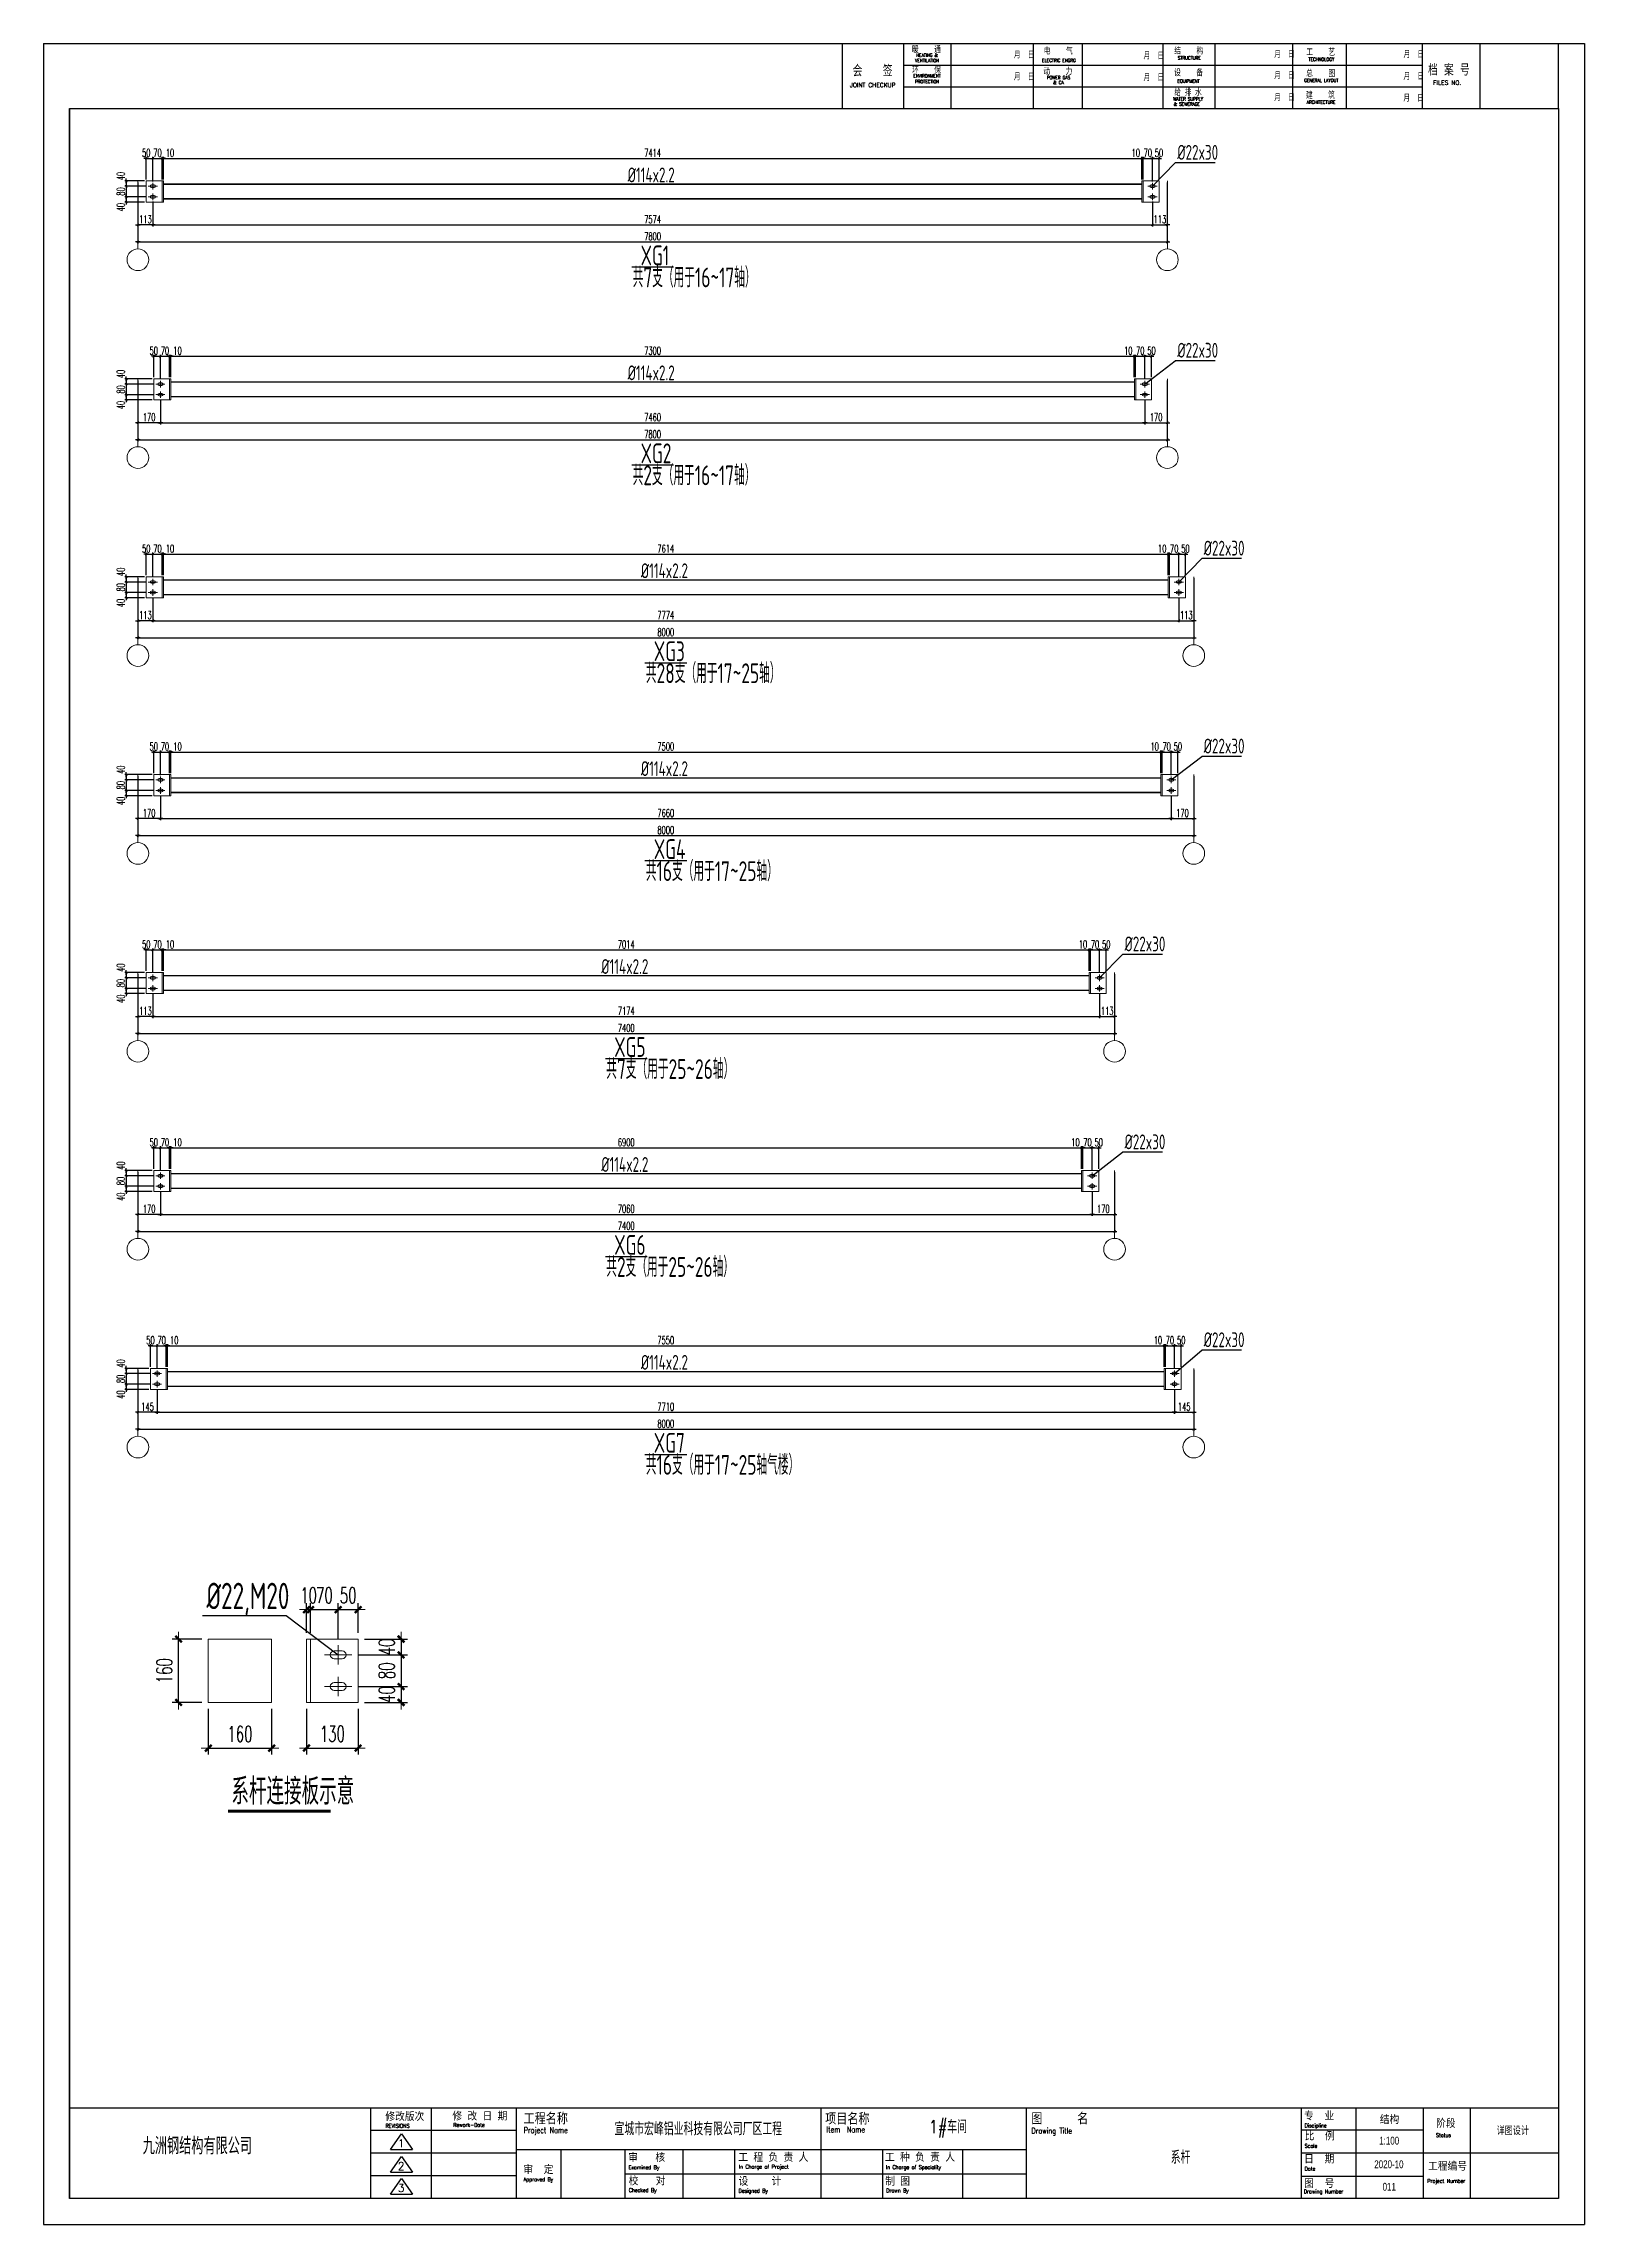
# Model space of a CAD drawing. Header units: inches. Extents: x 129725932 to 129894734, y 55771230 to 55809283.
# Drawn here: x 129785752 to 129797426, y 55771230 to 55787759 of the extents above; entities that cross this region are included whole.
import ezdxf
from ezdxf.enums import TextEntityAlignment as Align

# ---------------------------------------------------------------- set-up
doc = ezdxf.new("R2010")
doc.units = ezdxf.units.IN
doc.header["$MEASUREMENT"] = 0
doc.linetypes.add('CENTER', pattern=[50.8, 31.75, -6.35, 6.35, -6.35])
for name, color, linetype, lineweight in [('Bolt', 252, 'Continuous', 9), ('标注', 8, 'Continuous', 9), ('灰线', 253, 'Continuous', 5), ('轴线层', 1, 'CENTER', 15), ('黄线', 2, 'Continuous', 13)]:
    doc.layers.add(name, color=color, linetype=linetype, lineweight=lineweight)
for name, color, linetype in [('DIM', 3, 'Continuous'), ('TK', 140, 'Continuous'), ('细线', 37, 'Continuous')]:
    doc.layers.add(name, color=color, linetype=linetype)
doc.styles.add('ARIAL', font='swisscl.ttf', dxfattribs={"width": 0.7})
doc.styles.add('DIM_FONT', font='romans.shx', dxfattribs={"width": 0.618, "bigfont": '1hztxt.shx'})
doc.styles.add('hz', font='gbenor.shx', dxfattribs={"width": 0.75, "height": 100, "bigfont": 'gbcbig.shx'})
doc.styles.add('HZ1', font='romand.shx', dxfattribs={"width": 0.7, "height": 300, "bigfont": 'hzxy.shx'})
doc.styles.add('HZXY', font='romand.shx', dxfattribs={"bigfont": 'hzxy.shx'})
doc.styles.add('ROMANC', font='romanc.shx', dxfattribs={"width": 0.8, "bigfont": 'hztxt.shx'})
doc.styles.add('ROMAND', font='ROMAND.shx', dxfattribs={"width": 0.85})
doc.styles.get("Standard").update_dxf_attribs({"font": 'txt', "bigfont": 'gbcbig.shx'})
doc.dimstyles.new('WGH(1)', dxfattribs={"dimscale": 1.2, "dimtxt": 100, "dimasz": 0.5, "dimexe": 75, "dimexo": 75, "dimgap": 50, "dimtad": 1, "dimdec": 0, "dimzin": 0, "dimdsep": 46, "dimtxsty": 'DIM_FONT', "dimblk1": '_DIMX', "dimblk2": '_DIMX', "dimsah": 1, "dimcen": 0.09, "dimclrd": 3, "dimclre": 3, "dimclrt": 7, "dimadec": 0, "dimazin": 0, "dimtfac": 1, "dimtdec": 0, "dimtix": 1, "dimtmove": 2, "dimatfit": 3, "dimldrblk": '_DIMX', "dimfxl": 0, "dimtolj": 1, "dimtzin": 0, "dimarcsym": 0})
doc.dimstyles.new('WGH(3)', dxfattribs={"dimscale": 1.2, "dimtxt": 100, "dimasz": 0.3, "dimexe": 40, "dimexo": 40, "dimgap": 40, "dimtad": 1, "dimdec": 0, "dimlfac": 0.333333, "dimzin": 0, "dimdsep": 46, "dimtxsty": 'DIM_FONT', "dimblk1": '_DIMX', "dimblk2": '_DIMX', "dimsah": 1, "dimcen": 0.09, "dimclrd": 3, "dimclre": 3, "dimclrt": 7, "dimadec": 0, "dimazin": 0, "dimtfac": 1, "dimtdec": 0, "dimtix": 1, "dimtmove": 2, "dimatfit": 3, "dimldrblk": '_DIMX', "dimfxl": 0, "dimtolj": 1, "dimtzin": 0, "dimarcsym": 0})

msp = doc.modelspace()

# ---------------------------------------------------------------- texts
at = {"insert": (129786985.4, 55776092.9), "char_height": 200, "width": 1059.043, "attachment_point": 1, "style": 'hz'}
msp.add_mtext('%%C22,M20', dxfattribs=at)
at = {"layer": '细线', "color": 4, "lineweight": -3, "style": 'DIM_FONT', "width": 0.7}
msp.add_text('系杆连接板示意', height=200, dxfattribs=at).set_placement((129787174.3, 55774411.3))
at = {"layer": '轴线层', "color": 4, "linetype": 'ByBlock', "width": 1506.743, "attachment_point": 1, "style": 'hz'}
for s, insert, char_height in [('%%C22x30', (129794342.1, 55786991.1), 112.5), ('%%C114x2.2', (129790177.3, 55786819.8), 112.5), ('{\\Fgbenor,gbcbig|c134;\\W0.75;XG1}', (129790274.9, 55786228.5), 150), ('共7支（用于16~17轴）', (129790214.7, 55786061.6), 150), ('%%C22x30', (129794342.1, 55785491.1), 112.5), ('%%C114x2.2', (129790177.3, 55785319.8), 112.5), ('XG2', (129790274.9, 55784728.5), 150), ('共2支（用于16~17轴）', (129790214.7, 55784561.6), 150), ('%%C22x30', (129794542.1, 55783991.1), 112.5), ('%%C114x2.2', (129790277.3, 55783819.8), 112.5), ('XG3', (129790374.9, 55783228.5), 150), ('共28支（用于17~25轴）', (129790314.7, 55783061.6), 150), ('%%C22x30', (129794542.1, 55782491.1), 112.5), ('%%C114x2.2', (129790277.3, 55782319.8), 112.5), ('XG4', (129790374.9, 55781728.5), 150), ('共16支（用于17~25轴）', (129790314.7, 55781561.6), 150), ('%%C22x30', (129793942.1, 55780991.1), 112.5), ('%%C114x2.2', (129789977.3, 55780819.8), 112.5), ('XG5', (129790074.9, 55780228.5), 150), ('共7支（用于25~26轴）', (129790014.7, 55780061.6), 150), ('%%C22x30', (129793942.1, 55779491.1), 112.5), ('%%C114x2.2', (129789977.3, 55779319.8), 112.5), ('XG6', (129790074.9, 55778728.5), 150), ('共2支（用于25~26轴）', (129790014.7, 55778561.6), 150), ('%%C22x30', (129794542.1, 55777991.1), 112.5), ('%%C114x2.2', (129790277.3, 55777819.8), 112.5), ('XG7', (129790374.9, 55777228.5), 150), ('共16支（用于17~25轴气楼）', (129790314.7, 55777061.6), 150)]:
    msp.add_mtext(s, dxfattribs=dict(at, insert=insert, char_height=char_height))

# ---------------------------------------------------------------- blocks, each defined once
blk = doc.blocks.new('11111')
at = {"layer": 'TK', "lineweight": -3}
for p, q in [((6334426, 2886357), (6334426, 2870307)), ((6334426, 2886357), (6345762, 2886357)), ((6340303, 2885880), (6340303, 2886357)), ((6340303, 2885880), (6340303, 2886357)), ((6340754, 2885880), (6340754, 2886357)), ((6341104, 2885880), (6341104, 2886357)), ((6341709, 2885880), (6341709, 2886357)), ((6342070, 2885880), (6342070, 2886357)), ((6342663, 2885880), (6342663, 2886357)), ((6343045, 2885880), (6343045, 2886357)), ((6343617, 2885880), (6343617, 2886357)), ((6344011, 2885880), (6344011, 2886357)), ((6344571, 2885880), (6344571, 2886357)), ((6344571, 2885880), (6344571, 2886357)), ((6344992, 2886357), (6344992, 2885880)), ((6345571, 2885880), (6345571, 2886357)), ((6345571, 2885880), (6345571, 2886357)), ((6345762, 2886357), (6345762, 2870307)), ((6345762, 2886357), (6345762, 2870307)), ((6340754, 2886198), (6344571, 2886198)), ((6340754, 2886039), (6344571, 2886039)), ((6345571, 2885880), (6345571, 2886113)), ((6345571, 2885880), (6345571, 2886113)), ((6334617, 2885880), (6334617, 2870497)), ((6334617, 2885880), (6345571, 2885880)), ((6334617, 2870497), (6334617, 2885880)), ((6345571, 2885880), (6345571, 2870497)), ((6334617, 2871165), (6345571, 2871165)), ((6334617, 2871165), (6334617, 2870497)), ((6336830, 2871165), (6336830, 2870497)), ((6337276, 2871165), (6337276, 2870497)), ((6337903, 2871165), (6337903, 2870497)), ((6340145, 2871165), (6340145, 2870497)), ((6341654, 2871165), (6341654, 2870497)), ((6341654, 2871165), (6341654, 2870497)), ((6343679, 2871165), (6343679, 2870497)), ((6344080, 2871165), (6344080, 2870497)), ((6344577, 2871165), (6344577, 2870497)), ((6344921, 2871165), (6344921, 2870497)), ((6337903, 2870998), (6336830, 2870998)), ((6336978, 2870858), (6337059, 2870974)), ((6337059, 2870974), (6337141, 2870858)), ((6344577, 2871001), (6343679, 2871001)), ((6337903, 2870831), (6336830, 2870831)), ((6336978, 2870858), (6337141, 2870858)), ((6336978, 2870690), (6337059, 2870806)), ((6337059, 2870806), (6337141, 2870690)), ((6337903, 2870858), (6341654, 2870858)), ((6338232, 2870858), (6338232, 2870497)), ((6338703, 2870858), (6338703, 2870497)), ((6339128, 2870858), (6339128, 2870497)), ((6339509, 2870858), (6339509, 2870497)), ((6340599, 2870858), (6340599, 2870497)), ((6341186, 2870858), (6341186, 2870497)), ((6345571, 2870832), (6343679, 2870832)), ((6337903, 2870664), (6336830, 2870664)), ((6336978, 2870690), (6337141, 2870690)), ((6336978, 2870529), (6337059, 2870644)), ((6337059, 2870644), (6337141, 2870529)), ((6338703, 2870678), (6341654, 2870678)), ((6344577, 2870658), (6343679, 2870658)), ((6345571, 2870497), (6334617, 2870497)), ((6336978, 2870529), (6337141, 2870529)), ((6334426, 2870307), (6345762, 2870307))]:
    blk.add_line(p, q, dxfattribs=at)
at = {"layer": 'TK', "lineweight": -3, "text_generation_flag": 6}
for s, height, style, width, p in [('暖    通', 47.7, 'HZ1', 0.8, (6340921, 2886288)), ('会   签', 84.6, 'HZ1', 0.8, (6340525, 2886115)), ('环    保', 47.7, 'HZ1', 0.8, (6340921, 2886137)), ('VENTILATION', 24.81, 'ROMAND', 0.8, (6340926, 2886220)), ('HEATING &', 24.8, 'ROMAND', 0.8, (6340926, 2886260)), ('  月  日', 47.7, 'HZ1', 0.8, (6341614, 2886249)), ('ELECTRIC ENGRG', 24.81, 'ROMAND', 0.8, (6341896, 2886221)), ('电    气', 47.7, 'HZ1', 0.8, (6341891, 2886277)), ('  月  日', 47.7, 'HZ1', 0.8, (6342568, 2886242)), ('结    构', 47.7, 'HZ1', 0.8, (6342851, 2886278)), ('STRUCTURE', 24.8, 'ROMAND', 0.8, (6342855, 2886239)), ('  月  日', 47.7, 'HZ1', 0.8, (6343530, 2886253)), ('工    艺', 47.7, 'HZ1', 0.8, (6343822, 2886268)), ('TECHNOLOGY', 24.8, 'ROMAND', 0.8, (6343827, 2886229)), ('  月  日', 47.7, 'HZ1', 0.8, (6344481, 2886252)), ('JOINT CHECKUP', 31.71, 'ROMANC', 1, (6340526, 2886036)), ('ENVIRONMENT', 24.81, 'ROMAND', 0.8, (6340926, 2886107)), ('PROTECTION', 24.8, 'ROMAND', 0.8, (6340926, 2886065)), ('  月  日', 47.7, 'HZ1', 0.8, (6341614, 2886088)), ('动    力', 47.7, 'HZ1', 0.8, (6341888, 2886126)), ('POWER GAS', 24.8, 'ROMAND', 0.8, (6341893, 2886095)), ('& CA', 25.4, 'ROMAND', 0.8, (6341893, 2886058)), ('  月  日', 47.7, 'HZ1', 0.8, (6342568, 2886082)), ('设    备', 47.7, 'HZ1', 0.8, (6342850, 2886117)), ('给 排 水', 47.7, 'HZ1', 0.8, (6342846, 2885972)), ('EQUIPMENT', 24.8, 'ROMAND', 0.8, (6342850, 2886069)), ('  月  日', 47.7, 'HZ1', 0.8, (6343530, 2886097)), ('GENERAL LAYOUT', 24.81, 'ROMAND', 0.8, (6343827, 2886074)), ('总    图', 47.7, 'HZ1', 0.8, (6343822, 2886112)), ('  月  日', 47.7, 'HZ1', 0.8, (6344481, 2886091)), ('FILES NO.', 31.7, 'ROMANC', 1, (6344753, 2886054)), ('WATER SUPPLY', 24.81, 'ROMAND', 0.8, (6342847, 2885937)), ('& SEWERAGE', 24.8, 'ROMAND', 0.8, (6342837, 2885900)), ('  月  日', 47.7, 'HZ1', 0.8, (6343530, 2885935)), ('建    筑', 47.7, 'HZ1', 0.8, (6343820, 2885952)), ('ARCHITECTURE', 24.81, 'ROMAND', 0.8, (6343825, 2885914)), ('  月  日', 47.7, 'HZ1', 0.8, (6344480, 2885931))]:
    blk.add_text(s, height=height, rotation=180, dxfattribs=dict(at, style=style, width=width)).set_placement(p, align=Align.CENTER)
for s, height, style, width, p in [('档 案 号', 84.6, 'HZ1', 0.8, (6344612, 2886122)), ('REVISIONS', 28.6, 'ROMANC', 0.75, (6336941, 2871018)), ('Rework-Date', 28.63, 'ROMANC', 0.75, (6337440, 2871024)), ('Project Name', 41.99, 'ROMANC', 0.75, (6337958, 2870979)), ('Item  Name', 42, 'ROMANC', 0.75, (6340186, 2870984)), ('Drawing Title', 41.99, 'ROMANC', 0.75, (6341694, 2870975)), ('Discipline', 28.6, 'ROMANC', 0.75, (6343704, 2871020)), ('Status', 28.6, 'ROMANC', 0.75, (6344670, 2870949)), ('Scale', 28.6, 'ROMANC', 0.75, (6343704, 2870870)), ('Approved By', 28.63, 'ROMANC', 0.75, (6337957, 2870624)), ('Examined By', 28.63, 'ROMANC', 0.75, (6338729, 2870712)), ('In Charge of Project', 28.63, 'ROMANC', 0.75, (6339541, 2870717)), ('In Charge of Speciality', 28.63, 'ROMANC', 0.75, (6340623, 2870713)), ('Date', 28.6, 'ROMANC', 0.75, (6343704, 2870702)), ('Project Number', 28.63, 'ROMANC', 0.75, (6344607, 2870612)), ('Checked By', 28.6, 'ROMANC', 0.75, (6338731, 2870544)), ('Designed By', 28.63, 'ROMANC', 0.75, (6339539, 2870540)), ('Drawn By', 28.6, 'ROMANC', 0.75, (6340626, 2870542)), ('Drawing Number', 28.63, 'ROMANC', 0.75, (6343698, 2870535))]:
    blk.add_text(s, height=height, rotation=180, dxfattribs=dict(at, style=style, width=width)).set_placement(p)
at = {"layer": 'TK', "lineweight": -3, "style": 'HZXY', "width": 1}
for s, height, p in [('修改版次', 57.3, (6336940, 2871069)), ('修 改 日 期', 57.3, (6337433, 2871072)), ('工程名称', 85.9, (6337957, 2871042)), ('项目名称', 85.9, (6340176, 2871041)), ('图    名', 85.9, (6341693, 2871042)), ('专  业', 57.3, (6343700, 2871073)), ('比  例', 57.3, (6343704, 2870925)), ('阶段', 57.3, (6344671, 2871018)), ('审   核', 57.3, (6338727, 2870767)), ('工 程 负 责 人', 57.3, (6339537, 2870768)), ('工 种 负 责 人', 57.3, (6340616, 2870769)), ('日  期', 57.3, (6343700, 2870756)), ('审  定 ', 57.3, (6337955, 2870678)), ('校   对', 57.3, (6338730, 2870595)), ('设    计 ', 57.3, (6339539, 2870592)), ('制 图', 57.3, (6340618, 2870592)), ('图  号', 57.3, (6343701, 2870576)), ('工程编号', 57.3, (6344612, 2870703))]:
    blk.add_text(s, height=height, dxfattribs=at).set_placement(p)
at = {"layer": 'TK', "width": 1}
blk.add_text('九洲钢结构有限公司', height=124.1, dxfattribs=at).set_placement((6335155, 2870822))
at = {"layer": 'TK', "lineweight": -3}
for tag, height, style, width, p in [('DISCIPLINE', 57.3, 'HZXY', 1, (6344329, 2871083)), ('版本号', 57.3, 'HZXY', 1, (6337057, 2870904)), ('REWORK-DATE', 57.3, 'ARIAL', 1, (6337574, 2870911)), ('PROJECT-NAME', 95.4, 'HZXY', 0.8, (6339243, 2871015)), ('ITEM-NAME', 95.4, 'HZXY', 0.8, (6341080, 2871019)), ('DRAWING-TITLE', 95.4, 'HZXY', 0.8, (6342797, 2870944)), ('SCALE', 57.3, 'ARIAL', 1, (6344326, 2870923)), ('STATUS', 57.3, 'HZXY', 0.8, (6345236, 2871000)), ('REWORK-DATE', 57.3, 'ARIAL', 1, (6337574, 2870744)), ('DRAWING-TITLE', 95.4, 'HZXY', 0.8, (6342791, 2870805)), ('DATE', 57.3, 'ARIAL', 1, (6344324, 2870749)), ('版本号', 57.3, 'HZXY', 1, (6337057, 2870736)), ('DRAWING-TITLE', 95.4, 'HZXY', 0.8, (6342793, 2870673)), ('DRAWING-NUMBER', 57.3, 'ARIAL', 1, (6344327, 2870584)), ('PROJECT-NUMBER', 57.3, 'ARIAL', 0.9, (6345225, 2870673)), ('版本号', 57.3, 'HZXY', 1, (6337057, 2870574)), ('REWORK-DATE', 57.3, 'ARIAL', 1, (6337574, 2870577))]:
    blk.add_attdef(tag, text='', height=height, dxfattribs=dict(at, style=style, width=width)).set_placement(p, align=Align.MIDDLE)
blk = doc.blocks.new('_DIMX')
blk.add_line((-150, 0), (150, 0))
at = {"const_width": 50}
blk.add_lwpolyline([(-70, -70), (70, 70)], dxfattribs=at)
blk = doc.blocks.new('*D846')
at = {"layer": 'Defpoints', "color": 0}
for p in [(129786466, 55786718), (129786579, 55786573), (129786466, 55786385)]:
    blk.add_point(p, dxfattribs=at)
at = {"layer": 'DIM', "color": 3, "lineweight": -2}
for p, q in [((129786466, 55786706), (129786466, 55786373)), ((129786579, 55786561), (129786579, 55786373)), ((129786466, 55786385), (129786466, 55786385)), ((129786579, 55786385), (129786466, 55786385)), ((129786579, 55786385), (129786579, 55786385))]:
    blk.add_line(p, q, dxfattribs=at)
at = {"layer": 'DIM', "color": 3, "lineweight": -2, "xscale": 0.1199999999999999, "yscale": 0.1199999999999999, "zscale": 0.1199999999999999}
blk.add_blockref('_DIMX', (129786466, 55786385), dxfattribs=at)
at = {"layer": 'DIM', "color": 3, "lineweight": -2, "xscale": 0.1199999999999999, "yscale": 0.1199999999999999, "zscale": 0.1199999999999999, "rotation": 180}
blk.add_blockref('_DIMX', (129786579, 55786385), dxfattribs=at)
at = {"layer": 'DIM', "color": 7, "insert": (129786523, 55786427), "char_height": 60, "attachment_point": 5, "style": 'DIM_FONT'}
blk.add_mtext('\\A1;113', dxfattribs=at)
blk = doc.blocks.new('*D847')
at = {"layer": 'Defpoints', "color": 0}
for p in [(129786579, 55786573), (129794153, 55786573), (129794153, 55786385)]:
    blk.add_point(p, dxfattribs=at)
at = {"layer": 'DIM', "color": 3, "lineweight": -2}
for p, q in [((129786579, 55786561), (129786579, 55786373)), ((129794153, 55786561), (129794153, 55786373)), ((129786579, 55786385), (129794153, 55786385))]:
    blk.add_line(p, q, dxfattribs=at)
at = {"layer": 'DIM', "color": 3, "lineweight": -2, "xscale": 0.1199999999999999, "yscale": 0.1199999999999999, "zscale": 0.1199999999999999, "rotation": 180}
blk.add_blockref('_DIMX', (129786579, 55786385), dxfattribs=at)
at = {"layer": 'DIM', "color": 3, "lineweight": -2, "xscale": 0.1199999999999999, "yscale": 0.1199999999999999, "zscale": 0.1199999999999999}
blk.add_blockref('_DIMX', (129794153, 55786385), dxfattribs=at)
at = {"layer": 'DIM', "color": 7, "insert": (129790366, 55786427), "char_height": 60, "attachment_point": 5, "style": 'DIM_FONT'}
blk.add_mtext('\\A1;7574', dxfattribs=at)
blk = doc.blocks.new('*D848')
at = {"layer": 'Defpoints', "color": 0}
for p in [(129794266, 55786718), (129794153, 55786573), (129794266, 55786385)]:
    blk.add_point(p, dxfattribs=at)
at = {"layer": 'DIM', "color": 3, "lineweight": -2}
for p, q in [((129794266, 55786706), (129794266, 55786373)), ((129794153, 55786561), (129794153, 55786373)), ((129794153, 55786385), (129794153, 55786385)), ((129794153, 55786385), (129794266, 55786385)), ((129794266, 55786385), (129794266, 55786385))]:
    blk.add_line(p, q, dxfattribs=at)
at = {"layer": 'DIM', "color": 3, "lineweight": -2, "xscale": 0.1199999999999999, "yscale": 0.1199999999999999, "zscale": 0.1199999999999999}
blk.add_blockref('_DIMX', (129794153, 55786385), dxfattribs=at)
at = {"layer": 'DIM', "color": 3, "lineweight": -2, "xscale": 0.1199999999999999, "yscale": 0.1199999999999999, "zscale": 0.1199999999999999, "rotation": 180}
blk.add_blockref('_DIMX', (129794266, 55786385), dxfattribs=at)
at = {"layer": 'DIM', "color": 7, "insert": (129794210, 55786427), "char_height": 60, "attachment_point": 5, "style": 'DIM_FONT'}
blk.add_mtext('\\A1;113', dxfattribs=at)
blk = doc.blocks.new('*D849')
at = {"layer": 'Defpoints', "color": 0}
for p in [(129786466, 55786718), (129794266, 55786718), (129794266, 55786256)]:
    blk.add_point(p, dxfattribs=at)
at = {"layer": 'DIM', "color": 3, "lineweight": -2}
for p, q in [((129786466, 55786706), (129786466, 55786244)), ((129794266, 55786706), (129794266, 55786244)), ((129786466, 55786256), (129794266, 55786256))]:
    blk.add_line(p, q, dxfattribs=at)
at = {"layer": 'DIM', "color": 3, "lineweight": -2, "xscale": 0.1199999999999999, "yscale": 0.1199999999999999, "zscale": 0.1199999999999999, "rotation": 180}
blk.add_blockref('_DIMX', (129786466, 55786256), dxfattribs=at)
at = {"layer": 'DIM', "color": 3, "lineweight": -2, "xscale": 0.1199999999999999, "yscale": 0.1199999999999999, "zscale": 0.1199999999999999}
blk.add_blockref('_DIMX', (129794266, 55786256), dxfattribs=at)
at = {"layer": 'DIM', "color": 7, "insert": (129790366, 55786298), "char_height": 60, "attachment_point": 5, "style": 'DIM_FONT'}
blk.add_mtext('\\A1;7800', dxfattribs=at)
blk = doc.blocks.new('*D850')
at = {"layer": 'Defpoints', "color": 0}
for p in [(129786579, 55786889), (129786529, 55786718), (129786579, 55786703)]:
    blk.add_point(p, dxfattribs=at)
at = {"layer": 'DIM', "color": 3, "lineweight": -2}
for p, q in [((129786529, 55786730), (129786529, 55786901)), ((129786529, 55786889), (129786579, 55786889)), ((129786579, 55786715), (129786579, 55786901))]:
    blk.add_line(p, q, dxfattribs=at)
at = {"layer": 'DIM', "color": 3, "lineweight": -2, "xscale": 0.1199999999999999, "yscale": 0.1199999999999999, "zscale": 0.1199999999999999, "rotation": 180}
blk.add_blockref('_DIMX', (129786529, 55786889), dxfattribs=at)
at = {"layer": 'DIM', "color": 3, "lineweight": -2, "xscale": 0.1199999999999999, "yscale": 0.1199999999999999, "zscale": 0.1199999999999999}
blk.add_blockref('_DIMX', (129786579, 55786889), dxfattribs=at)
at = {"layer": 'DIM', "color": 7, "insert": (129786529, 55786931), "char_height": 60, "attachment_point": 5, "style": 'DIM_FONT'}
blk.add_mtext('\\A1;50', dxfattribs=at)
blk = doc.blocks.new('*D851')
at = {"layer": 'Defpoints', "color": 0}
for p in [(129786649, 55786889), (129786579, 55786703), (129786649, 55786718)]:
    blk.add_point(p, dxfattribs=at)
at = {"layer": 'DIM', "color": 3, "lineweight": -2}
for p, q in [((129786579, 55786715), (129786579, 55786901)), ((129786579, 55786889), (129786579, 55786889)), ((129786579, 55786889), (129786649, 55786889)), ((129786649, 55786730), (129786649, 55786901)), ((129786649, 55786889), (129786649, 55786889))]:
    blk.add_line(p, q, dxfattribs=at)
at = {"layer": 'DIM', "color": 3, "lineweight": -2, "xscale": 0.1199999999999999, "yscale": 0.1199999999999999, "zscale": 0.1199999999999999}
blk.add_blockref('_DIMX', (129786579, 55786889), dxfattribs=at)
at = {"layer": 'DIM', "color": 3, "lineweight": -2, "xscale": 0.1199999999999999, "yscale": 0.1199999999999999, "zscale": 0.1199999999999999, "rotation": 180}
blk.add_blockref('_DIMX', (129786649, 55786889), dxfattribs=at)
at = {"layer": 'DIM', "color": 7, "insert": (129786614, 55786931), "char_height": 60, "attachment_point": 5, "style": 'DIM_FONT'}
blk.add_mtext('\\A1;70', dxfattribs=at)
blk = doc.blocks.new('*D852')
at = {"layer": 'Defpoints', "color": 0}
for p in [(129786659, 55786889), (129786649, 55786718), (129786659, 55786718)]:
    blk.add_point(p, dxfattribs=at)
at = {"layer": 'DIM', "color": 3, "lineweight": -2}
for p, q in [((129786649, 55786730), (129786649, 55786901)), ((129786649, 55786889), (129786649, 55786889)), ((129786649, 55786889), (129786659, 55786889)), ((129786659, 55786730), (129786659, 55786901)), ((129786659, 55786889), (129786659, 55786889))]:
    blk.add_line(p, q, dxfattribs=at)
at = {"layer": 'DIM', "color": 3, "lineweight": -2, "xscale": 0.1199999999999999, "yscale": 0.1199999999999999, "zscale": 0.1199999999999999}
blk.add_blockref('_DIMX', (129786649, 55786889), dxfattribs=at)
at = {"layer": 'DIM', "color": 3, "lineweight": -2, "xscale": 0.1199999999999999, "yscale": 0.1199999999999999, "zscale": 0.1199999999999999, "rotation": 180}
blk.add_blockref('_DIMX', (129786659, 55786889), dxfattribs=at)
at = {"layer": 'DIM', "color": 7, "insert": (129786709, 55786931), "char_height": 60, "attachment_point": 5, "style": 'DIM_FONT'}
blk.add_mtext('\\A1;10', dxfattribs=at)
blk = doc.blocks.new('*D853')
at = {"layer": 'Defpoints', "color": 0}
for p in [(129794073, 55786889), (129786659, 55786718), (129794073, 55786718)]:
    blk.add_point(p, dxfattribs=at)
at = {"layer": 'DIM', "color": 3, "lineweight": -2}
for p, q in [((129786659, 55786730), (129786659, 55786901)), ((129786659, 55786889), (129794073, 55786889)), ((129794073, 55786730), (129794073, 55786901))]:
    blk.add_line(p, q, dxfattribs=at)
at = {"layer": 'DIM', "color": 3, "lineweight": -2, "xscale": 0.1199999999999999, "yscale": 0.1199999999999999, "zscale": 0.1199999999999999, "rotation": 180}
blk.add_blockref('_DIMX', (129786659, 55786889), dxfattribs=at)
at = {"layer": 'DIM', "color": 3, "lineweight": -2, "xscale": 0.1199999999999999, "yscale": 0.1199999999999999, "zscale": 0.1199999999999999}
blk.add_blockref('_DIMX', (129794073, 55786889), dxfattribs=at)
at = {"layer": 'DIM', "color": 7, "insert": (129790366, 55786931), "char_height": 60, "attachment_point": 5, "style": 'DIM_FONT'}
blk.add_mtext('\\A1;7414', dxfattribs=at)
blk = doc.blocks.new('*D854')
at = {"layer": 'Defpoints', "color": 0}
for p in [(129794083, 55786889), (129794073, 55786718), (129794083, 55786718)]:
    blk.add_point(p, dxfattribs=at)
at = {"layer": 'DIM', "color": 3, "lineweight": -2}
for p, q in [((129794073, 55786730), (129794073, 55786901)), ((129794073, 55786889), (129794073, 55786889)), ((129794073, 55786889), (129794083, 55786889)), ((129794083, 55786730), (129794083, 55786901)), ((129794083, 55786889), (129794083, 55786889))]:
    blk.add_line(p, q, dxfattribs=at)
at = {"layer": 'DIM', "color": 3, "lineweight": -2, "xscale": 0.1199999999999999, "yscale": 0.1199999999999999, "zscale": 0.1199999999999999}
blk.add_blockref('_DIMX', (129794073, 55786889), dxfattribs=at)
at = {"layer": 'DIM', "color": 3, "lineweight": -2, "xscale": 0.1199999999999999, "yscale": 0.1199999999999999, "zscale": 0.1199999999999999, "rotation": 180}
blk.add_blockref('_DIMX', (129794083, 55786889), dxfattribs=at)
at = {"layer": 'DIM', "color": 7, "insert": (129794027, 55786931), "char_height": 60, "attachment_point": 5, "style": 'DIM_FONT'}
blk.add_mtext('\\A1;10', dxfattribs=at)
blk = doc.blocks.new('*D855')
at = {"layer": 'Defpoints', "color": 0}
for p in [(129794153, 55786889), (129794083, 55786718), (129794153, 55786703)]:
    blk.add_point(p, dxfattribs=at)
at = {"layer": 'DIM', "color": 3, "lineweight": -2}
for p, q in [((129794083, 55786730), (129794083, 55786901)), ((129794083, 55786889), (129794083, 55786889)), ((129794083, 55786889), (129794153, 55786889)), ((129794153, 55786715), (129794153, 55786901)), ((129794153, 55786889), (129794153, 55786889))]:
    blk.add_line(p, q, dxfattribs=at)
at = {"layer": 'DIM', "color": 3, "lineweight": -2, "xscale": 0.1199999999999999, "yscale": 0.1199999999999999, "zscale": 0.1199999999999999}
blk.add_blockref('_DIMX', (129794083, 55786889), dxfattribs=at)
at = {"layer": 'DIM', "color": 3, "lineweight": -2, "xscale": 0.1199999999999999, "yscale": 0.1199999999999999, "zscale": 0.1199999999999999, "rotation": 180}
blk.add_blockref('_DIMX', (129794153, 55786889), dxfattribs=at)
at = {"layer": 'DIM', "color": 7, "insert": (129794118, 55786931), "char_height": 60, "attachment_point": 5, "style": 'DIM_FONT'}
blk.add_mtext('\\A1;70', dxfattribs=at)
blk = doc.blocks.new('*D856')
at = {"layer": 'Defpoints', "color": 0}
for p in [(129794203, 55786889), (129794153, 55786703), (129794203, 55786718)]:
    blk.add_point(p, dxfattribs=at)
at = {"layer": 'DIM', "color": 3, "lineweight": -2}
for p, q in [((129794153, 55786715), (129794153, 55786901)), ((129794153, 55786889), (129794203, 55786889)), ((129794203, 55786730), (129794203, 55786901))]:
    blk.add_line(p, q, dxfattribs=at)
at = {"layer": 'DIM', "color": 3, "lineweight": -2, "xscale": 0.1199999999999999, "yscale": 0.1199999999999999, "zscale": 0.1199999999999999, "rotation": 180}
blk.add_blockref('_DIMX', (129794153, 55786889), dxfattribs=at)
at = {"layer": 'DIM', "color": 3, "lineweight": -2, "xscale": 0.1199999999999999, "yscale": 0.1199999999999999, "zscale": 0.1199999999999999}
blk.add_blockref('_DIMX', (129794203, 55786889), dxfattribs=at)
at = {"layer": 'DIM', "color": 7, "insert": (129794203, 55786931), "char_height": 60, "attachment_point": 5, "style": 'DIM_FONT'}
blk.add_mtext('\\A1;50', dxfattribs=at)
blk = doc.blocks.new('*D857')
at = {"layer": 'Defpoints', "color": 0}
for p in [(129786378, 55786678), (129786529, 55786718), (129786544, 55786678)]:
    blk.add_point(p, dxfattribs=at)
at = {"layer": 'DIM', "color": 3, "lineweight": -2}
for p, q in [((129786517, 55786718), (129786366, 55786718)), ((129786532, 55786678), (129786366, 55786678)), ((129786378, 55786718), (129786378, 55786678))]:
    blk.add_line(p, q, dxfattribs=at)
at = {"layer": 'DIM', "color": 3, "lineweight": -2, "xscale": 0.1199999999999999, "yscale": 0.1199999999999999, "zscale": 0.1199999999999999}
for p, rotation in [((129786378, 55786718), 90), ((129786378, 55786678), 270)]:
    blk.add_blockref('_DIMX', p, dxfattribs=dict(at, rotation=rotation))
at = {"layer": 'DIM', "color": 7, "insert": (129786336, 55786755), "char_height": 60, "attachment_point": 5, "rotation": 90, "style": 'DIM_FONT'}
blk.add_mtext('\\A1;40', dxfattribs=at)
blk = doc.blocks.new('*D858')
at = {"layer": 'Defpoints', "color": 0}
for p in [(129786378, 55786598), (129786544, 55786678), (129786544, 55786598)]:
    blk.add_point(p, dxfattribs=at)
at = {"layer": 'DIM', "color": 3, "lineweight": -2}
for p, q in [((129786532, 55786678), (129786366, 55786678)), ((129786532, 55786598), (129786366, 55786598)), ((129786378, 55786678), (129786378, 55786678)), ((129786378, 55786678), (129786378, 55786598)), ((129786378, 55786598), (129786378, 55786598))]:
    blk.add_line(p, q, dxfattribs=at)
at = {"layer": 'DIM', "color": 3, "lineweight": -2, "xscale": 0.1199999999999999, "yscale": 0.1199999999999999, "zscale": 0.1199999999999999}
for p, rotation in [((129786378, 55786678), 270), ((129786378, 55786598), 90)]:
    blk.add_blockref('_DIMX', p, dxfattribs=dict(at, rotation=rotation))
at = {"layer": 'DIM', "color": 7, "insert": (129786336, 55786638), "char_height": 60, "attachment_point": 5, "rotation": 90, "style": 'DIM_FONT'}
blk.add_mtext('\\A1;80', dxfattribs=at)
blk = doc.blocks.new('*D859')
at = {"layer": 'Defpoints', "color": 0}
for p in [(129786544, 55786598), (129786378, 55786558), (129786529, 55786558)]:
    blk.add_point(p, dxfattribs=at)
at = {"layer": 'DIM', "color": 3, "lineweight": -2}
for p, q in [((129786532, 55786598), (129786366, 55786598)), ((129786378, 55786598), (129786378, 55786558)), ((129786517, 55786558), (129786366, 55786558))]:
    blk.add_line(p, q, dxfattribs=at)
at = {"layer": 'DIM', "color": 3, "lineweight": -2, "xscale": 0.1199999999999999, "yscale": 0.1199999999999999, "zscale": 0.1199999999999999}
for p, rotation in [((129786378, 55786598), 90), ((129786378, 55786558), 270)]:
    blk.add_blockref('_DIMX', p, dxfattribs=dict(at, rotation=rotation))
at = {"layer": 'DIM', "color": 7, "insert": (129786336, 55786519), "char_height": 60, "attachment_point": 5, "rotation": 90, "style": 'DIM_FONT'}
blk.add_mtext('\\A1;40', dxfattribs=at)
blk = doc.blocks.new('*D860')
at = {"layer": 'Defpoints', "color": 0}
for p in [(129787774, 55775889), (129787744, 55775666), (129787774, 55775666)]:
    blk.add_point(p, dxfattribs=at)
at = {"layer": '灰线', "color": 3, "lineweight": -2}
for p, q in [((129787743, 55775889), (129787743, 55775889)), ((129787744, 55775714), (129787744, 55775937)), ((129787744, 55775889), (129787774, 55775889)), ((129787774, 55775714), (129787774, 55775937)), ((129787774, 55775889), (129787774, 55775889))]:
    blk.add_line(p, q, dxfattribs=at)
at = {"layer": '灰线', "color": 3, "lineweight": -2, "xscale": 0.3599999999999997, "yscale": 0.3599999999999997, "zscale": 0.3599999999999997}
blk.add_blockref('_DIMX', (129787744, 55775889), dxfattribs=at)
at = {"layer": '灰线', "color": 3, "lineweight": -2, "xscale": 0.3599999999999997, "yscale": 0.3599999999999997, "zscale": 0.3599999999999997, "rotation": 180}
blk.add_blockref('_DIMX', (129787774, 55775889), dxfattribs=at)
at = {"layer": '灰线', "color": 7, "insert": (129787759, 55775997), "char_height": 120, "attachment_point": 5, "style": 'DIM_FONT'}
blk.add_mtext('\\A1;10', dxfattribs=at)
blk = doc.blocks.new('*D861')
at = {"layer": 'Defpoints', "color": 0}
for p in [(129787984, 55775889), (129787774, 55775666), (129787984, 55775620)]:
    blk.add_point(p, dxfattribs=at)
at = {"layer": '灰线', "color": 3, "lineweight": -2}
for p, q in [((129787773, 55775889), (129787773, 55775889)), ((129787774, 55775714), (129787774, 55775937)), ((129787774, 55775889), (129787984, 55775889)), ((129787984, 55775668), (129787984, 55775937)), ((129787984, 55775889), (129787984, 55775889))]:
    blk.add_line(p, q, dxfattribs=at)
at = {"layer": '灰线', "color": 3, "lineweight": -2, "xscale": 0.3599999999999997, "yscale": 0.3599999999999997, "zscale": 0.3599999999999997}
blk.add_blockref('_DIMX', (129787774, 55775889), dxfattribs=at)
at = {"layer": '灰线', "color": 3, "lineweight": -2, "xscale": 0.3599999999999997, "yscale": 0.3599999999999997, "zscale": 0.3599999999999997, "rotation": 180}
blk.add_blockref('_DIMX', (129787984, 55775889), dxfattribs=at)
at = {"layer": '灰线', "color": 7, "insert": (129787879, 55775997), "char_height": 120, "attachment_point": 5, "style": 'DIM_FONT'}
blk.add_mtext('\\A1;70', dxfattribs=at)
blk = doc.blocks.new('*D862')
at = {"layer": 'Defpoints', "color": 0}
for p in [(129788134, 55775889), (129787984, 55775620), (129788134, 55775666)]:
    blk.add_point(p, dxfattribs=at)
at = {"layer": '灰线', "color": 3, "lineweight": -2}
for p, q in [((129787983, 55775889), (129787983, 55775889)), ((129787984, 55775668), (129787984, 55775937)), ((129787984, 55775889), (129788134, 55775889)), ((129788134, 55775714), (129788134, 55775937)), ((129788134, 55775889), (129788134, 55775889))]:
    blk.add_line(p, q, dxfattribs=at)
at = {"layer": '灰线', "color": 3, "lineweight": -2, "xscale": 0.3599999999999997, "yscale": 0.3599999999999997, "zscale": 0.3599999999999997}
blk.add_blockref('_DIMX', (129787984, 55775889), dxfattribs=at)
at = {"layer": '灰线', "color": 3, "lineweight": -2, "xscale": 0.3599999999999997, "yscale": 0.3599999999999997, "zscale": 0.3599999999999997, "rotation": 180}
blk.add_blockref('_DIMX', (129788134, 55775889), dxfattribs=at)
at = {"layer": '灰线', "color": 7, "insert": (129788059, 55775997), "char_height": 120, "attachment_point": 5, "style": 'DIM_FONT'}
blk.add_mtext('\\A1;50', dxfattribs=at)
blk = doc.blocks.new('*D863')
at = {"layer": 'Defpoints', "color": 0}
for p in [(129786999, 55775186), (129787479, 55775186), (129787479, 55774839)]:
    blk.add_point(p, dxfattribs=at)
at = {"layer": '灰线', "color": 3, "lineweight": -2}
for p, q in [((129786999, 55775138), (129786999, 55774791)), ((129787479, 55775138), (129787479, 55774791)), ((129786999, 55774839), (129787478, 55774839))]:
    blk.add_line(p, q, dxfattribs=at)
at = {"layer": '灰线', "color": 3, "lineweight": -2, "xscale": 0.3599999999999997, "yscale": 0.3599999999999997, "zscale": 0.3599999999999997, "rotation": 180}
blk.add_blockref('_DIMX', (129786999, 55774839), dxfattribs=at)
at = {"layer": '灰线', "color": 3, "lineweight": -2, "xscale": 0.3599999999999997, "yscale": 0.3599999999999997, "zscale": 0.3599999999999997}
blk.add_blockref('_DIMX', (129787479, 55774839), dxfattribs=at)
at = {"layer": '灰线', "color": 7, "insert": (129787239, 55774947), "char_height": 120, "attachment_point": 5, "style": 'DIM_FONT'}
blk.add_mtext('\\A1;160', dxfattribs=at)
blk = doc.blocks.new('*D864')
at = {"layer": 'Defpoints', "color": 0}
for p in [(129786774, 55775666), (129786999, 55775666), (129786999, 55775186)]:
    blk.add_point(p, dxfattribs=at)
at = {"layer": '灰线', "color": 3, "lineweight": -2}
for p, q in [((129786951, 55775666), (129786726, 55775666)), ((129786774, 55775187), (129786774, 55775666)), ((129786951, 55775186), (129786726, 55775186))]:
    blk.add_line(p, q, dxfattribs=at)
at = {"layer": '灰线', "color": 3, "lineweight": -2, "xscale": 0.3599999999999997, "yscale": 0.3599999999999997, "zscale": 0.3599999999999997}
for p, rotation in [((129786774, 55775666), 90), ((129786774, 55775186), 270)]:
    blk.add_blockref('_DIMX', p, dxfattribs=dict(at, rotation=rotation))
at = {"layer": '灰线', "color": 7, "insert": (129786666, 55775426), "char_height": 120, "attachment_point": 5, "rotation": 90, "style": 'DIM_FONT'}
blk.add_mtext('\\A1;160', dxfattribs=at)
blk = doc.blocks.new('*D865')
at = {"layer": 'Defpoints', "color": 0}
for p in [(129787744, 55775186), (129788134, 55775186), (129788134, 55774840)]:
    blk.add_point(p, dxfattribs=at)
at = {"layer": '灰线', "color": 3, "lineweight": -2}
for p, q in [((129787744, 55775138), (129787744, 55774792)), ((129788134, 55775138), (129788134, 55774792)), ((129787744, 55774840), (129788133, 55774840))]:
    blk.add_line(p, q, dxfattribs=at)
at = {"layer": '灰线', "color": 3, "lineweight": -2, "xscale": 0.3599999999999997, "yscale": 0.3599999999999997, "zscale": 0.3599999999999997, "rotation": 180}
blk.add_blockref('_DIMX', (129787744, 55774840), dxfattribs=at)
at = {"layer": '灰线', "color": 3, "lineweight": -2, "xscale": 0.3599999999999997, "yscale": 0.3599999999999997, "zscale": 0.3599999999999997}
blk.add_blockref('_DIMX', (129788134, 55774840), dxfattribs=at)
at = {"layer": '灰线', "color": 7, "insert": (129787939, 55774948), "char_height": 120, "attachment_point": 5, "style": 'DIM_FONT'}
blk.add_mtext('\\A1;130', dxfattribs=at)
blk = doc.blocks.new('*D866')
at = {"layer": 'Defpoints', "color": 0}
for p in [(129788088, 55775546), (129788134, 55775666), (129788460, 55775546)]:
    blk.add_point(p, dxfattribs=at)
at = {"layer": '灰线', "color": 3, "lineweight": -2}
for p, q in [((129788136, 55775546), (129788508, 55775546)), ((129788182, 55775666), (129788508, 55775666)), ((129788460, 55775667), (129788460, 55775667)), ((129788460, 55775666), (129788460, 55775546)), ((129788460, 55775546), (129788460, 55775546))]:
    blk.add_line(p, q, dxfattribs=at)
at = {"layer": '灰线', "color": 3, "lineweight": -2, "xscale": 0.3599999999999997, "yscale": 0.3599999999999997, "zscale": 0.3599999999999997}
for p, rotation in [((129788460, 55775666), 270), ((129788460, 55775546), 90)]:
    blk.add_blockref('_DIMX', p, dxfattribs=dict(at, rotation=rotation))
at = {"layer": '灰线', "color": 7, "insert": (129788352, 55775606), "char_height": 120, "attachment_point": 5, "rotation": 90, "style": 'DIM_FONT'}
blk.add_mtext('\\A1;40', dxfattribs=at)
blk = doc.blocks.new('*D867')
at = {"layer": 'Defpoints', "color": 0}
for p in [(129788088, 55775546), (129788088, 55775306), (129788460, 55775306)]:
    blk.add_point(p, dxfattribs=at)
at = {"layer": '灰线', "color": 3, "lineweight": -2}
for p, q in [((129788136, 55775546), (129788508, 55775546)), ((129788460, 55775546), (129788460, 55775307)), ((129788136, 55775306), (129788508, 55775306))]:
    blk.add_line(p, q, dxfattribs=at)
at = {"layer": '灰线', "color": 3, "lineweight": -2, "xscale": 0.3599999999999997, "yscale": 0.3599999999999997, "zscale": 0.3599999999999997}
for p, rotation in [((129788460, 55775546), 90), ((129788460, 55775306), 270)]:
    blk.add_blockref('_DIMX', p, dxfattribs=dict(at, rotation=rotation))
at = {"layer": '灰线', "color": 7, "insert": (129788352, 55775426), "char_height": 120, "attachment_point": 5, "rotation": 90, "style": 'DIM_FONT'}
blk.add_mtext('\\A1;80', dxfattribs=at)
blk = doc.blocks.new('*D868')
at = {"layer": 'Defpoints', "color": 0}
for p in [(129788088, 55775306), (129788134, 55775186), (129788460, 55775186)]:
    blk.add_point(p, dxfattribs=at)
at = {"layer": '灰线', "color": 3, "lineweight": -2}
for p, q in [((129788136, 55775306), (129788508, 55775306)), ((129788182, 55775186), (129788508, 55775186)), ((129788460, 55775307), (129788460, 55775307)), ((129788460, 55775306), (129788460, 55775186)), ((129788460, 55775186), (129788460, 55775186))]:
    blk.add_line(p, q, dxfattribs=at)
at = {"layer": '灰线', "color": 3, "lineweight": -2, "xscale": 0.3599999999999997, "yscale": 0.3599999999999997, "zscale": 0.3599999999999997}
for p, rotation in [((129788460, 55775306), 270), ((129788460, 55775186), 90)]:
    blk.add_blockref('_DIMX', p, dxfattribs=dict(at, rotation=rotation))
at = {"layer": '灰线', "color": 7, "insert": (129788352, 55775246), "char_height": 120, "attachment_point": 5, "rotation": 90, "style": 'DIM_FONT'}
blk.add_mtext('\\A1;40', dxfattribs=at)
blk = doc.blocks.new('*D869')
at = {"layer": 'Defpoints', "color": 0}
for p in [(129786466, 55777718), (129786611, 55777573), (129786466, 55777385)]:
    blk.add_point(p, dxfattribs=at)
at = {"layer": 'DIM', "color": 3, "lineweight": -2}
for p, q in [((129786466, 55777706), (129786466, 55777373)), ((129786611, 55777561), (129786611, 55777373)), ((129786611, 55777385), (129786466, 55777385))]:
    blk.add_line(p, q, dxfattribs=at)
at = {"layer": 'DIM', "color": 3, "lineweight": -2, "xscale": 0.1199999999999999, "yscale": 0.1199999999999999, "zscale": 0.1199999999999999, "rotation": 180}
blk.add_blockref('_DIMX', (129786466, 55777385), dxfattribs=at)
at = {"layer": 'DIM', "color": 3, "lineweight": -2, "xscale": 0.1199999999999999, "yscale": 0.1199999999999999, "zscale": 0.1199999999999999}
blk.add_blockref('_DIMX', (129786611, 55777385), dxfattribs=at)
at = {"layer": 'DIM', "color": 7, "insert": (129786539, 55777427), "char_height": 60, "attachment_point": 5, "style": 'DIM_FONT'}
blk.add_mtext('\\A1;145', dxfattribs=at)
blk = doc.blocks.new('*D870')
at = {"layer": 'Defpoints', "color": 0}
for p in [(129786611, 55777573), (129794321, 55777573), (129794321, 55777385)]:
    blk.add_point(p, dxfattribs=at)
at = {"layer": 'DIM', "color": 3, "lineweight": -2}
for p, q in [((129786611, 55777561), (129786611, 55777373)), ((129794321, 55777561), (129794321, 55777373)), ((129786611, 55777385), (129794321, 55777385))]:
    blk.add_line(p, q, dxfattribs=at)
at = {"layer": 'DIM', "color": 3, "lineweight": -2, "xscale": 0.1199999999999999, "yscale": 0.1199999999999999, "zscale": 0.1199999999999999, "rotation": 180}
blk.add_blockref('_DIMX', (129786611, 55777385), dxfattribs=at)
at = {"layer": 'DIM', "color": 3, "lineweight": -2, "xscale": 0.1199999999999999, "yscale": 0.1199999999999999, "zscale": 0.1199999999999999}
blk.add_blockref('_DIMX', (129794321, 55777385), dxfattribs=at)
at = {"layer": 'DIM', "color": 7, "insert": (129790466, 55777427), "char_height": 60, "attachment_point": 5, "style": 'DIM_FONT'}
blk.add_mtext('\\A1;7710', dxfattribs=at)
blk = doc.blocks.new('*D871')
at = {"layer": 'Defpoints', "color": 0}
for p in [(129794466, 55777718), (129794321, 55777573), (129794466, 55777385)]:
    blk.add_point(p, dxfattribs=at)
at = {"layer": 'DIM', "color": 3, "lineweight": -2}
for p, q in [((129794466, 55777706), (129794466, 55777373)), ((129794321, 55777561), (129794321, 55777373)), ((129794321, 55777385), (129794466, 55777385))]:
    blk.add_line(p, q, dxfattribs=at)
at = {"layer": 'DIM', "color": 3, "lineweight": -2, "xscale": 0.1199999999999999, "yscale": 0.1199999999999999, "zscale": 0.1199999999999999, "rotation": 180}
blk.add_blockref('_DIMX', (129794321, 55777385), dxfattribs=at)
at = {"layer": 'DIM', "color": 3, "lineweight": -2, "xscale": 0.1199999999999999, "yscale": 0.1199999999999999, "zscale": 0.1199999999999999}
blk.add_blockref('_DIMX', (129794466, 55777385), dxfattribs=at)
at = {"layer": 'DIM', "color": 7, "insert": (129794394, 55777427), "char_height": 60, "attachment_point": 5, "style": 'DIM_FONT'}
blk.add_mtext('\\A1;145', dxfattribs=at)
blk = doc.blocks.new('*D872')
at = {"layer": 'Defpoints', "color": 0}
for p in [(129786466, 55777718), (129794466, 55777718), (129794466, 55777256)]:
    blk.add_point(p, dxfattribs=at)
at = {"layer": 'DIM', "color": 3, "lineweight": -2}
for p, q in [((129786466, 55777706), (129786466, 55777244)), ((129794466, 55777706), (129794466, 55777244)), ((129786466, 55777256), (129794466, 55777256))]:
    blk.add_line(p, q, dxfattribs=at)
at = {"layer": 'DIM', "color": 3, "lineweight": -2, "xscale": 0.1199999999999999, "yscale": 0.1199999999999999, "zscale": 0.1199999999999999, "rotation": 180}
blk.add_blockref('_DIMX', (129786466, 55777256), dxfattribs=at)
at = {"layer": 'DIM', "color": 3, "lineweight": -2, "xscale": 0.1199999999999999, "yscale": 0.1199999999999999, "zscale": 0.1199999999999999}
blk.add_blockref('_DIMX', (129794466, 55777256), dxfattribs=at)
at = {"layer": 'DIM', "color": 7, "insert": (129790466, 55777298), "char_height": 60, "attachment_point": 5, "style": 'DIM_FONT'}
blk.add_mtext('\\A1;8000', dxfattribs=at)
blk = doc.blocks.new('*D873')
at = {"layer": 'Defpoints', "color": 0}
for p in [(129786611, 55777889), (129786561, 55777718), (129786611, 55777703)]:
    blk.add_point(p, dxfattribs=at)
at = {"layer": 'DIM', "color": 3, "lineweight": -2}
for p, q in [((129786561, 55777730), (129786561, 55777901)), ((129786561, 55777889), (129786611, 55777889)), ((129786611, 55777715), (129786611, 55777901))]:
    blk.add_line(p, q, dxfattribs=at)
at = {"layer": 'DIM', "color": 3, "lineweight": -2, "xscale": 0.1199999999999999, "yscale": 0.1199999999999999, "zscale": 0.1199999999999999, "rotation": 180}
blk.add_blockref('_DIMX', (129786561, 55777889), dxfattribs=at)
at = {"layer": 'DIM', "color": 3, "lineweight": -2, "xscale": 0.1199999999999999, "yscale": 0.1199999999999999, "zscale": 0.1199999999999999}
blk.add_blockref('_DIMX', (129786611, 55777889), dxfattribs=at)
at = {"layer": 'DIM', "color": 7, "insert": (129786561, 55777931), "char_height": 60, "attachment_point": 5, "style": 'DIM_FONT'}
blk.add_mtext('\\A1;50', dxfattribs=at)
blk = doc.blocks.new('*D874')
at = {"layer": 'Defpoints', "color": 0}
for p in [(129786681, 55777889), (129786611, 55777703), (129786681, 55777718)]:
    blk.add_point(p, dxfattribs=at)
at = {"layer": 'DIM', "color": 3, "lineweight": -2}
for p, q in [((129786611, 55777715), (129786611, 55777901)), ((129786611, 55777889), (129786611, 55777889)), ((129786611, 55777889), (129786681, 55777889)), ((129786681, 55777730), (129786681, 55777901)), ((129786681, 55777889), (129786681, 55777889))]:
    blk.add_line(p, q, dxfattribs=at)
at = {"layer": 'DIM', "color": 3, "lineweight": -2, "xscale": 0.1199999999999999, "yscale": 0.1199999999999999, "zscale": 0.1199999999999999}
blk.add_blockref('_DIMX', (129786611, 55777889), dxfattribs=at)
at = {"layer": 'DIM', "color": 3, "lineweight": -2, "xscale": 0.1199999999999999, "yscale": 0.1199999999999999, "zscale": 0.1199999999999999, "rotation": 180}
blk.add_blockref('_DIMX', (129786681, 55777889), dxfattribs=at)
at = {"layer": 'DIM', "color": 7, "insert": (129786646, 55777931), "char_height": 60, "attachment_point": 5, "style": 'DIM_FONT'}
blk.add_mtext('\\A1;70', dxfattribs=at)
blk = doc.blocks.new('*D875')
at = {"layer": 'Defpoints', "color": 0}
for p in [(129786691, 55777889), (129786681, 55777718), (129786691, 55777718)]:
    blk.add_point(p, dxfattribs=at)
at = {"layer": 'DIM', "color": 3, "lineweight": -2}
for p, q in [((129786681, 55777730), (129786681, 55777901)), ((129786681, 55777889), (129786681, 55777889)), ((129786681, 55777889), (129786691, 55777889)), ((129786691, 55777730), (129786691, 55777901)), ((129786691, 55777889), (129786691, 55777889))]:
    blk.add_line(p, q, dxfattribs=at)
at = {"layer": 'DIM', "color": 3, "lineweight": -2, "xscale": 0.1199999999999999, "yscale": 0.1199999999999999, "zscale": 0.1199999999999999}
blk.add_blockref('_DIMX', (129786681, 55777889), dxfattribs=at)
at = {"layer": 'DIM', "color": 3, "lineweight": -2, "xscale": 0.1199999999999999, "yscale": 0.1199999999999999, "zscale": 0.1199999999999999, "rotation": 180}
blk.add_blockref('_DIMX', (129786691, 55777889), dxfattribs=at)
at = {"layer": 'DIM', "color": 7, "insert": (129786741, 55777931), "char_height": 60, "attachment_point": 5, "style": 'DIM_FONT'}
blk.add_mtext('\\A1;10', dxfattribs=at)
blk = doc.blocks.new('*D876')
at = {"layer": 'Defpoints', "color": 0}
for p in [(129794241, 55777889), (129786691, 55777718), (129794241, 55777718)]:
    blk.add_point(p, dxfattribs=at)
at = {"layer": 'DIM', "color": 3, "lineweight": -2}
for p, q in [((129786691, 55777730), (129786691, 55777901)), ((129786691, 55777889), (129794241, 55777889)), ((129794241, 55777730), (129794241, 55777901))]:
    blk.add_line(p, q, dxfattribs=at)
at = {"layer": 'DIM', "color": 3, "lineweight": -2, "xscale": 0.1199999999999999, "yscale": 0.1199999999999999, "zscale": 0.1199999999999999, "rotation": 180}
blk.add_blockref('_DIMX', (129786691, 55777889), dxfattribs=at)
at = {"layer": 'DIM', "color": 3, "lineweight": -2, "xscale": 0.1199999999999999, "yscale": 0.1199999999999999, "zscale": 0.1199999999999999}
blk.add_blockref('_DIMX', (129794241, 55777889), dxfattribs=at)
at = {"layer": 'DIM', "color": 7, "insert": (129790466, 55777931), "char_height": 60, "attachment_point": 5, "style": 'DIM_FONT'}
blk.add_mtext('\\A1;7550', dxfattribs=at)
blk = doc.blocks.new('*D877')
at = {"layer": 'Defpoints', "color": 0}
for p in [(129794251, 55777889), (129794241, 55777718), (129794251, 55777718)]:
    blk.add_point(p, dxfattribs=at)
at = {"layer": 'DIM', "color": 3, "lineweight": -2}
for p, q in [((129794241, 55777730), (129794241, 55777901)), ((129794241, 55777889), (129794241, 55777889)), ((129794241, 55777889), (129794251, 55777889)), ((129794251, 55777730), (129794251, 55777901)), ((129794251, 55777889), (129794251, 55777889))]:
    blk.add_line(p, q, dxfattribs=at)
at = {"layer": 'DIM', "color": 3, "lineweight": -2, "xscale": 0.1199999999999999, "yscale": 0.1199999999999999, "zscale": 0.1199999999999999}
blk.add_blockref('_DIMX', (129794241, 55777889), dxfattribs=at)
at = {"layer": 'DIM', "color": 3, "lineweight": -2, "xscale": 0.1199999999999999, "yscale": 0.1199999999999999, "zscale": 0.1199999999999999, "rotation": 180}
blk.add_blockref('_DIMX', (129794251, 55777889), dxfattribs=at)
at = {"layer": 'DIM', "color": 7, "insert": (129794195, 55777931), "char_height": 60, "attachment_point": 5, "style": 'DIM_FONT'}
blk.add_mtext('\\A1;10', dxfattribs=at)
blk = doc.blocks.new('*D878')
at = {"layer": 'Defpoints', "color": 0}
for p in [(129794321, 55777889), (129794251, 55777718), (129794321, 55777703)]:
    blk.add_point(p, dxfattribs=at)
at = {"layer": 'DIM', "color": 3, "lineweight": -2}
for p, q in [((129794251, 55777730), (129794251, 55777901)), ((129794251, 55777889), (129794251, 55777889)), ((129794251, 55777889), (129794321, 55777889)), ((129794321, 55777715), (129794321, 55777901)), ((129794321, 55777889), (129794321, 55777889))]:
    blk.add_line(p, q, dxfattribs=at)
at = {"layer": 'DIM', "color": 3, "lineweight": -2, "xscale": 0.1199999999999999, "yscale": 0.1199999999999999, "zscale": 0.1199999999999999}
blk.add_blockref('_DIMX', (129794251, 55777889), dxfattribs=at)
at = {"layer": 'DIM', "color": 3, "lineweight": -2, "xscale": 0.1199999999999999, "yscale": 0.1199999999999999, "zscale": 0.1199999999999999, "rotation": 180}
blk.add_blockref('_DIMX', (129794321, 55777889), dxfattribs=at)
at = {"layer": 'DIM', "color": 7, "insert": (129794286, 55777931), "char_height": 60, "attachment_point": 5, "style": 'DIM_FONT'}
blk.add_mtext('\\A1;70', dxfattribs=at)
blk = doc.blocks.new('*D879')
at = {"layer": 'Defpoints', "color": 0}
for p in [(129794371, 55777889), (129794321, 55777703), (129794371, 55777718)]:
    blk.add_point(p, dxfattribs=at)
at = {"layer": 'DIM', "color": 3, "lineweight": -2}
for p, q in [((129794321, 55777715), (129794321, 55777901)), ((129794321, 55777889), (129794371, 55777889)), ((129794371, 55777730), (129794371, 55777901))]:
    blk.add_line(p, q, dxfattribs=at)
at = {"layer": 'DIM', "color": 3, "lineweight": -2, "xscale": 0.1199999999999999, "yscale": 0.1199999999999999, "zscale": 0.1199999999999999, "rotation": 180}
blk.add_blockref('_DIMX', (129794321, 55777889), dxfattribs=at)
at = {"layer": 'DIM', "color": 3, "lineweight": -2, "xscale": 0.1199999999999999, "yscale": 0.1199999999999999, "zscale": 0.1199999999999999}
blk.add_blockref('_DIMX', (129794371, 55777889), dxfattribs=at)
at = {"layer": 'DIM', "color": 7, "insert": (129794371, 55777931), "char_height": 60, "attachment_point": 5, "style": 'DIM_FONT'}
blk.add_mtext('\\A1;50', dxfattribs=at)
blk = doc.blocks.new('*D880')
at = {"layer": 'Defpoints', "color": 0}
for p in [(129786378, 55777678), (129786561, 55777718), (129786576, 55777678)]:
    blk.add_point(p, dxfattribs=at)
at = {"layer": 'DIM', "color": 3, "lineweight": -2}
for p, q in [((129786549, 55777718), (129786366, 55777718)), ((129786564, 55777678), (129786366, 55777678)), ((129786378, 55777718), (129786378, 55777678))]:
    blk.add_line(p, q, dxfattribs=at)
at = {"layer": 'DIM', "color": 3, "lineweight": -2, "xscale": 0.1199999999999999, "yscale": 0.1199999999999999, "zscale": 0.1199999999999999}
for p, rotation in [((129786378, 55777718), 90), ((129786378, 55777678), 270)]:
    blk.add_blockref('_DIMX', p, dxfattribs=dict(at, rotation=rotation))
at = {"layer": 'DIM', "color": 7, "insert": (129786336, 55777755), "char_height": 60, "attachment_point": 5, "rotation": 90, "style": 'DIM_FONT'}
blk.add_mtext('\\A1;40', dxfattribs=at)
blk = doc.blocks.new('*D881')
at = {"layer": 'Defpoints', "color": 0}
for p in [(129786576, 55777678), (129786378, 55777598), (129786576, 55777598)]:
    blk.add_point(p, dxfattribs=at)
at = {"layer": 'DIM', "color": 3, "lineweight": -2}
for p, q in [((129786564, 55777678), (129786366, 55777678)), ((129786378, 55777678), (129786378, 55777678)), ((129786378, 55777678), (129786378, 55777598)), ((129786564, 55777598), (129786366, 55777598)), ((129786378, 55777598), (129786378, 55777598))]:
    blk.add_line(p, q, dxfattribs=at)
at = {"layer": 'DIM', "color": 3, "lineweight": -2, "xscale": 0.1199999999999999, "yscale": 0.1199999999999999, "zscale": 0.1199999999999999}
for p, rotation in [((129786378, 55777678), 270), ((129786378, 55777598), 90)]:
    blk.add_blockref('_DIMX', p, dxfattribs=dict(at, rotation=rotation))
at = {"layer": 'DIM', "color": 7, "insert": (129786336, 55777638), "char_height": 60, "attachment_point": 5, "rotation": 90, "style": 'DIM_FONT'}
blk.add_mtext('\\A1;80', dxfattribs=at)
blk = doc.blocks.new('*D882')
at = {"layer": 'Defpoints', "color": 0}
for p in [(129786378, 55777558), (129786561, 55777558), (129786576, 55777598)]:
    blk.add_point(p, dxfattribs=at)
at = {"layer": 'DIM', "color": 3, "lineweight": -2}
for p, q in [((129786564, 55777598), (129786366, 55777598)), ((129786549, 55777558), (129786366, 55777558)), ((129786378, 55777598), (129786378, 55777558))]:
    blk.add_line(p, q, dxfattribs=at)
at = {"layer": 'DIM', "color": 3, "lineweight": -2, "xscale": 0.1199999999999999, "yscale": 0.1199999999999999, "zscale": 0.1199999999999999}
for p, rotation in [((129786378, 55777598), 90), ((129786378, 55777558), 270)]:
    blk.add_blockref('_DIMX', p, dxfattribs=dict(at, rotation=rotation))
at = {"layer": 'DIM', "color": 7, "insert": (129786336, 55777519), "char_height": 60, "attachment_point": 5, "rotation": 90, "style": 'DIM_FONT'}
blk.add_mtext('\\A1;40', dxfattribs=at)
blk = doc.blocks.new('*D886')
at = {"layer": 'Defpoints', "color": 0}
for p in [(129786466, 55783718), (129786579, 55783573), (129786466, 55783385)]:
    blk.add_point(p, dxfattribs=at)
at = {"layer": 'DIM', "color": 3, "lineweight": -2}
for p, q in [((129786466, 55783706), (129786466, 55783373)), ((129786579, 55783561), (129786579, 55783373)), ((129786466, 55783385), (129786466, 55783385)), ((129786579, 55783385), (129786466, 55783385)), ((129786579, 55783385), (129786579, 55783385))]:
    blk.add_line(p, q, dxfattribs=at)
at = {"layer": 'DIM', "color": 3, "lineweight": -2, "xscale": 0.1199999999999999, "yscale": 0.1199999999999999, "zscale": 0.1199999999999999}
blk.add_blockref('_DIMX', (129786466, 55783385), dxfattribs=at)
at = {"layer": 'DIM', "color": 3, "lineweight": -2, "xscale": 0.1199999999999999, "yscale": 0.1199999999999999, "zscale": 0.1199999999999999, "rotation": 180}
blk.add_blockref('_DIMX', (129786579, 55783385), dxfattribs=at)
at = {"layer": 'DIM', "color": 7, "insert": (129786523, 55783427), "char_height": 60, "attachment_point": 5, "style": 'DIM_FONT'}
blk.add_mtext('\\A1;113', dxfattribs=at)
blk = doc.blocks.new('*D887')
at = {"layer": 'Defpoints', "color": 0}
for p in [(129786579, 55783573), (129794353, 55783573), (129794353, 55783385)]:
    blk.add_point(p, dxfattribs=at)
at = {"layer": 'DIM', "color": 3, "lineweight": -2}
for p, q in [((129786579, 55783561), (129786579, 55783373)), ((129794353, 55783561), (129794353, 55783373)), ((129786579, 55783385), (129794353, 55783385))]:
    blk.add_line(p, q, dxfattribs=at)
at = {"layer": 'DIM', "color": 3, "lineweight": -2, "xscale": 0.1199999999999999, "yscale": 0.1199999999999999, "zscale": 0.1199999999999999, "rotation": 180}
blk.add_blockref('_DIMX', (129786579, 55783385), dxfattribs=at)
at = {"layer": 'DIM', "color": 3, "lineweight": -2, "xscale": 0.1199999999999999, "yscale": 0.1199999999999999, "zscale": 0.1199999999999999}
blk.add_blockref('_DIMX', (129794353, 55783385), dxfattribs=at)
at = {"layer": 'DIM', "color": 7, "insert": (129790466, 55783427), "char_height": 60, "attachment_point": 5, "style": 'DIM_FONT'}
blk.add_mtext('\\A1;7774', dxfattribs=at)
blk = doc.blocks.new('*D888')
at = {"layer": 'Defpoints', "color": 0}
for p in [(129794466, 55783718), (129794353, 55783573), (129794466, 55783385)]:
    blk.add_point(p, dxfattribs=at)
at = {"layer": 'DIM', "color": 3, "lineweight": -2}
for p, q in [((129794466, 55783706), (129794466, 55783373)), ((129794353, 55783561), (129794353, 55783373)), ((129794353, 55783385), (129794353, 55783385)), ((129794353, 55783385), (129794466, 55783385)), ((129794466, 55783385), (129794466, 55783385))]:
    blk.add_line(p, q, dxfattribs=at)
at = {"layer": 'DIM', "color": 3, "lineweight": -2, "xscale": 0.1199999999999999, "yscale": 0.1199999999999999, "zscale": 0.1199999999999999}
blk.add_blockref('_DIMX', (129794353, 55783385), dxfattribs=at)
at = {"layer": 'DIM', "color": 3, "lineweight": -2, "xscale": 0.1199999999999999, "yscale": 0.1199999999999999, "zscale": 0.1199999999999999, "rotation": 180}
blk.add_blockref('_DIMX', (129794466, 55783385), dxfattribs=at)
at = {"layer": 'DIM', "color": 7, "insert": (129794410, 55783427), "char_height": 60, "attachment_point": 5, "style": 'DIM_FONT'}
blk.add_mtext('\\A1;113', dxfattribs=at)
blk = doc.blocks.new('*D889')
at = {"layer": 'Defpoints', "color": 0}
for p in [(129786466, 55783718), (129794466, 55783718), (129794466, 55783256)]:
    blk.add_point(p, dxfattribs=at)
at = {"layer": 'DIM', "color": 3, "lineweight": -2}
for p, q in [((129786466, 55783706), (129786466, 55783244)), ((129794466, 55783706), (129794466, 55783244)), ((129786466, 55783256), (129794466, 55783256))]:
    blk.add_line(p, q, dxfattribs=at)
at = {"layer": 'DIM', "color": 3, "lineweight": -2, "xscale": 0.1199999999999999, "yscale": 0.1199999999999999, "zscale": 0.1199999999999999, "rotation": 180}
blk.add_blockref('_DIMX', (129786466, 55783256), dxfattribs=at)
at = {"layer": 'DIM', "color": 3, "lineweight": -2, "xscale": 0.1199999999999999, "yscale": 0.1199999999999999, "zscale": 0.1199999999999999}
blk.add_blockref('_DIMX', (129794466, 55783256), dxfattribs=at)
at = {"layer": 'DIM', "color": 7, "insert": (129790466, 55783298), "char_height": 60, "attachment_point": 5, "style": 'DIM_FONT'}
blk.add_mtext('\\A1;8000', dxfattribs=at)
blk = doc.blocks.new('*D890')
at = {"layer": 'Defpoints', "color": 0}
for p in [(129786579, 55783889), (129786529, 55783718), (129786579, 55783703)]:
    blk.add_point(p, dxfattribs=at)
at = {"layer": 'DIM', "color": 3, "lineweight": -2}
for p, q in [((129786529, 55783730), (129786529, 55783901)), ((129786529, 55783889), (129786579, 55783889)), ((129786579, 55783715), (129786579, 55783901))]:
    blk.add_line(p, q, dxfattribs=at)
at = {"layer": 'DIM', "color": 3, "lineweight": -2, "xscale": 0.1199999999999999, "yscale": 0.1199999999999999, "zscale": 0.1199999999999999, "rotation": 180}
blk.add_blockref('_DIMX', (129786529, 55783889), dxfattribs=at)
at = {"layer": 'DIM', "color": 3, "lineweight": -2, "xscale": 0.1199999999999999, "yscale": 0.1199999999999999, "zscale": 0.1199999999999999}
blk.add_blockref('_DIMX', (129786579, 55783889), dxfattribs=at)
at = {"layer": 'DIM', "color": 7, "insert": (129786529, 55783931), "char_height": 60, "attachment_point": 5, "style": 'DIM_FONT'}
blk.add_mtext('\\A1;50', dxfattribs=at)
blk = doc.blocks.new('*D891')
at = {"layer": 'Defpoints', "color": 0}
for p in [(129786649, 55783889), (129786579, 55783703), (129786649, 55783718)]:
    blk.add_point(p, dxfattribs=at)
at = {"layer": 'DIM', "color": 3, "lineweight": -2}
for p, q in [((129786579, 55783715), (129786579, 55783901)), ((129786579, 55783889), (129786579, 55783889)), ((129786579, 55783889), (129786649, 55783889)), ((129786649, 55783730), (129786649, 55783901)), ((129786649, 55783889), (129786649, 55783889))]:
    blk.add_line(p, q, dxfattribs=at)
at = {"layer": 'DIM', "color": 3, "lineweight": -2, "xscale": 0.1199999999999999, "yscale": 0.1199999999999999, "zscale": 0.1199999999999999}
blk.add_blockref('_DIMX', (129786579, 55783889), dxfattribs=at)
at = {"layer": 'DIM', "color": 3, "lineweight": -2, "xscale": 0.1199999999999999, "yscale": 0.1199999999999999, "zscale": 0.1199999999999999, "rotation": 180}
blk.add_blockref('_DIMX', (129786649, 55783889), dxfattribs=at)
at = {"layer": 'DIM', "color": 7, "insert": (129786614, 55783931), "char_height": 60, "attachment_point": 5, "style": 'DIM_FONT'}
blk.add_mtext('\\A1;70', dxfattribs=at)
blk = doc.blocks.new('*D892')
at = {"layer": 'Defpoints', "color": 0}
for p in [(129786659, 55783889), (129786649, 55783718), (129786659, 55783718)]:
    blk.add_point(p, dxfattribs=at)
at = {"layer": 'DIM', "color": 3, "lineweight": -2}
for p, q in [((129786649, 55783730), (129786649, 55783901)), ((129786649, 55783889), (129786649, 55783889)), ((129786649, 55783889), (129786659, 55783889)), ((129786659, 55783730), (129786659, 55783901)), ((129786659, 55783889), (129786659, 55783889))]:
    blk.add_line(p, q, dxfattribs=at)
at = {"layer": 'DIM', "color": 3, "lineweight": -2, "xscale": 0.1199999999999999, "yscale": 0.1199999999999999, "zscale": 0.1199999999999999}
blk.add_blockref('_DIMX', (129786649, 55783889), dxfattribs=at)
at = {"layer": 'DIM', "color": 3, "lineweight": -2, "xscale": 0.1199999999999999, "yscale": 0.1199999999999999, "zscale": 0.1199999999999999, "rotation": 180}
blk.add_blockref('_DIMX', (129786659, 55783889), dxfattribs=at)
at = {"layer": 'DIM', "color": 7, "insert": (129786709, 55783931), "char_height": 60, "attachment_point": 5, "style": 'DIM_FONT'}
blk.add_mtext('\\A1;10', dxfattribs=at)
blk = doc.blocks.new('*D893')
at = {"layer": 'Defpoints', "color": 0}
for p in [(129794273, 55783889), (129786659, 55783718), (129794273, 55783718)]:
    blk.add_point(p, dxfattribs=at)
at = {"layer": 'DIM', "color": 3, "lineweight": -2}
for p, q in [((129786659, 55783730), (129786659, 55783901)), ((129786659, 55783889), (129794273, 55783889)), ((129794273, 55783730), (129794273, 55783901))]:
    blk.add_line(p, q, dxfattribs=at)
at = {"layer": 'DIM', "color": 3, "lineweight": -2, "xscale": 0.1199999999999999, "yscale": 0.1199999999999999, "zscale": 0.1199999999999999, "rotation": 180}
blk.add_blockref('_DIMX', (129786659, 55783889), dxfattribs=at)
at = {"layer": 'DIM', "color": 3, "lineweight": -2, "xscale": 0.1199999999999999, "yscale": 0.1199999999999999, "zscale": 0.1199999999999999}
blk.add_blockref('_DIMX', (129794273, 55783889), dxfattribs=at)
at = {"layer": 'DIM', "color": 7, "insert": (129790466, 55783931), "char_height": 60, "attachment_point": 5, "style": 'DIM_FONT'}
blk.add_mtext('\\A1;7614', dxfattribs=at)
blk = doc.blocks.new('*D894')
at = {"layer": 'Defpoints', "color": 0}
for p in [(129794283, 55783889), (129794273, 55783718), (129794283, 55783718)]:
    blk.add_point(p, dxfattribs=at)
at = {"layer": 'DIM', "color": 3, "lineweight": -2}
for p, q in [((129794273, 55783730), (129794273, 55783901)), ((129794273, 55783889), (129794273, 55783889)), ((129794273, 55783889), (129794283, 55783889)), ((129794283, 55783730), (129794283, 55783901)), ((129794283, 55783889), (129794283, 55783889))]:
    blk.add_line(p, q, dxfattribs=at)
at = {"layer": 'DIM', "color": 3, "lineweight": -2, "xscale": 0.1199999999999999, "yscale": 0.1199999999999999, "zscale": 0.1199999999999999}
blk.add_blockref('_DIMX', (129794273, 55783889), dxfattribs=at)
at = {"layer": 'DIM', "color": 3, "lineweight": -2, "xscale": 0.1199999999999999, "yscale": 0.1199999999999999, "zscale": 0.1199999999999999, "rotation": 180}
blk.add_blockref('_DIMX', (129794283, 55783889), dxfattribs=at)
at = {"layer": 'DIM', "color": 7, "insert": (129794227, 55783931), "char_height": 60, "attachment_point": 5, "style": 'DIM_FONT'}
blk.add_mtext('\\A1;10', dxfattribs=at)
blk = doc.blocks.new('*D895')
at = {"layer": 'Defpoints', "color": 0}
for p in [(129794353, 55783889), (129794283, 55783718), (129794353, 55783703)]:
    blk.add_point(p, dxfattribs=at)
at = {"layer": 'DIM', "color": 3, "lineweight": -2}
for p, q in [((129794283, 55783730), (129794283, 55783901)), ((129794283, 55783889), (129794283, 55783889)), ((129794283, 55783889), (129794353, 55783889)), ((129794353, 55783715), (129794353, 55783901)), ((129794353, 55783889), (129794353, 55783889))]:
    blk.add_line(p, q, dxfattribs=at)
at = {"layer": 'DIM', "color": 3, "lineweight": -2, "xscale": 0.1199999999999999, "yscale": 0.1199999999999999, "zscale": 0.1199999999999999}
blk.add_blockref('_DIMX', (129794283, 55783889), dxfattribs=at)
at = {"layer": 'DIM', "color": 3, "lineweight": -2, "xscale": 0.1199999999999999, "yscale": 0.1199999999999999, "zscale": 0.1199999999999999, "rotation": 180}
blk.add_blockref('_DIMX', (129794353, 55783889), dxfattribs=at)
at = {"layer": 'DIM', "color": 7, "insert": (129794318, 55783931), "char_height": 60, "attachment_point": 5, "style": 'DIM_FONT'}
blk.add_mtext('\\A1;70', dxfattribs=at)
blk = doc.blocks.new('*D896')
at = {"layer": 'Defpoints', "color": 0}
for p in [(129794403, 55783889), (129794353, 55783703), (129794403, 55783718)]:
    blk.add_point(p, dxfattribs=at)
at = {"layer": 'DIM', "color": 3, "lineweight": -2}
for p, q in [((129794353, 55783715), (129794353, 55783901)), ((129794353, 55783889), (129794403, 55783889)), ((129794403, 55783730), (129794403, 55783901))]:
    blk.add_line(p, q, dxfattribs=at)
at = {"layer": 'DIM', "color": 3, "lineweight": -2, "xscale": 0.1199999999999999, "yscale": 0.1199999999999999, "zscale": 0.1199999999999999, "rotation": 180}
blk.add_blockref('_DIMX', (129794353, 55783889), dxfattribs=at)
at = {"layer": 'DIM', "color": 3, "lineweight": -2, "xscale": 0.1199999999999999, "yscale": 0.1199999999999999, "zscale": 0.1199999999999999}
blk.add_blockref('_DIMX', (129794403, 55783889), dxfattribs=at)
at = {"layer": 'DIM', "color": 7, "insert": (129794403, 55783931), "char_height": 60, "attachment_point": 5, "style": 'DIM_FONT'}
blk.add_mtext('\\A1;50', dxfattribs=at)
blk = doc.blocks.new('*D897')
at = {"layer": 'Defpoints', "color": 0}
for p in [(129786378, 55783678), (129786529, 55783718), (129786544, 55783678)]:
    blk.add_point(p, dxfattribs=at)
at = {"layer": 'DIM', "color": 3, "lineweight": -2}
for p, q in [((129786517, 55783718), (129786366, 55783718)), ((129786532, 55783678), (129786366, 55783678)), ((129786378, 55783718), (129786378, 55783678))]:
    blk.add_line(p, q, dxfattribs=at)
at = {"layer": 'DIM', "color": 3, "lineweight": -2, "xscale": 0.1199999999999999, "yscale": 0.1199999999999999, "zscale": 0.1199999999999999}
for p, rotation in [((129786378, 55783718), 90), ((129786378, 55783678), 270)]:
    blk.add_blockref('_DIMX', p, dxfattribs=dict(at, rotation=rotation))
at = {"layer": 'DIM', "color": 7, "insert": (129786336, 55783755), "char_height": 60, "attachment_point": 5, "rotation": 90, "style": 'DIM_FONT'}
blk.add_mtext('\\A1;40', dxfattribs=at)
blk = doc.blocks.new('*D898')
at = {"layer": 'Defpoints', "color": 0}
for p in [(129786544, 55783678), (129786378, 55783598), (129786544, 55783598)]:
    blk.add_point(p, dxfattribs=at)
at = {"layer": 'DIM', "color": 3, "lineweight": -2}
for p, q in [((129786532, 55783678), (129786366, 55783678)), ((129786378, 55783678), (129786378, 55783678)), ((129786378, 55783678), (129786378, 55783598)), ((129786532, 55783598), (129786366, 55783598)), ((129786378, 55783598), (129786378, 55783598))]:
    blk.add_line(p, q, dxfattribs=at)
at = {"layer": 'DIM', "color": 3, "lineweight": -2, "xscale": 0.1199999999999999, "yscale": 0.1199999999999999, "zscale": 0.1199999999999999}
for p, rotation in [((129786378, 55783678), 270), ((129786378, 55783598), 90)]:
    blk.add_blockref('_DIMX', p, dxfattribs=dict(at, rotation=rotation))
at = {"layer": 'DIM', "color": 7, "insert": (129786336, 55783638), "char_height": 60, "attachment_point": 5, "rotation": 90, "style": 'DIM_FONT'}
blk.add_mtext('\\A1;80', dxfattribs=at)
blk = doc.blocks.new('*D899')
at = {"layer": 'Defpoints', "color": 0}
for p in [(129786378, 55783558), (129786529, 55783558), (129786544, 55783598)]:
    blk.add_point(p, dxfattribs=at)
at = {"layer": 'DIM', "color": 3, "lineweight": -2}
for p, q in [((129786532, 55783598), (129786366, 55783598)), ((129786517, 55783558), (129786366, 55783558)), ((129786378, 55783598), (129786378, 55783558))]:
    blk.add_line(p, q, dxfattribs=at)
at = {"layer": 'DIM', "color": 3, "lineweight": -2, "xscale": 0.1199999999999999, "yscale": 0.1199999999999999, "zscale": 0.1199999999999999}
for p, rotation in [((129786378, 55783598), 90), ((129786378, 55783558), 270)]:
    blk.add_blockref('_DIMX', p, dxfattribs=dict(at, rotation=rotation))
at = {"layer": 'DIM', "color": 7, "insert": (129786336, 55783519), "char_height": 60, "attachment_point": 5, "rotation": 90, "style": 'DIM_FONT'}
blk.add_mtext('\\A1;40', dxfattribs=at)
blk = doc.blocks.new('*D900')
at = {"layer": 'Defpoints', "color": 0}
for p in [(129786466, 55780718), (129786579, 55780573), (129786466, 55780385)]:
    blk.add_point(p, dxfattribs=at)
at = {"layer": 'DIM', "color": 3, "lineweight": -2}
for p, q in [((129786466, 55780706), (129786466, 55780373)), ((129786579, 55780561), (129786579, 55780373)), ((129786466, 55780385), (129786466, 55780385)), ((129786579, 55780385), (129786466, 55780385)), ((129786579, 55780385), (129786579, 55780385))]:
    blk.add_line(p, q, dxfattribs=at)
at = {"layer": 'DIM', "color": 3, "lineweight": -2, "xscale": 0.1199999999999999, "yscale": 0.1199999999999999, "zscale": 0.1199999999999999}
blk.add_blockref('_DIMX', (129786466, 55780385), dxfattribs=at)
at = {"layer": 'DIM', "color": 3, "lineweight": -2, "xscale": 0.1199999999999999, "yscale": 0.1199999999999999, "zscale": 0.1199999999999999, "rotation": 180}
blk.add_blockref('_DIMX', (129786579, 55780385), dxfattribs=at)
at = {"layer": 'DIM', "color": 7, "insert": (129786523, 55780427), "char_height": 60, "attachment_point": 5, "style": 'DIM_FONT'}
blk.add_mtext('\\A1;113', dxfattribs=at)
blk = doc.blocks.new('*D901')
at = {"layer": 'Defpoints', "color": 0}
for p in [(129786579, 55780573), (129793753, 55780573), (129793753, 55780385)]:
    blk.add_point(p, dxfattribs=at)
at = {"layer": 'DIM', "color": 3, "lineweight": -2}
for p, q in [((129786579, 55780561), (129786579, 55780373)), ((129793753, 55780561), (129793753, 55780373)), ((129786579, 55780385), (129793753, 55780385))]:
    blk.add_line(p, q, dxfattribs=at)
at = {"layer": 'DIM', "color": 3, "lineweight": -2, "xscale": 0.1199999999999999, "yscale": 0.1199999999999999, "zscale": 0.1199999999999999, "rotation": 180}
blk.add_blockref('_DIMX', (129786579, 55780385), dxfattribs=at)
at = {"layer": 'DIM', "color": 3, "lineweight": -2, "xscale": 0.1199999999999999, "yscale": 0.1199999999999999, "zscale": 0.1199999999999999}
blk.add_blockref('_DIMX', (129793753, 55780385), dxfattribs=at)
at = {"layer": 'DIM', "color": 7, "insert": (129790166, 55780427), "char_height": 60, "attachment_point": 5, "style": 'DIM_FONT'}
blk.add_mtext('\\A1;7174', dxfattribs=at)
blk = doc.blocks.new('*D902')
at = {"layer": 'Defpoints', "color": 0}
for p in [(129793866, 55780718), (129793753, 55780573), (129793866, 55780385)]:
    blk.add_point(p, dxfattribs=at)
at = {"layer": 'DIM', "color": 3, "lineweight": -2}
for p, q in [((129793866, 55780706), (129793866, 55780373)), ((129793753, 55780561), (129793753, 55780373)), ((129793753, 55780385), (129793753, 55780385)), ((129793753, 55780385), (129793866, 55780385)), ((129793866, 55780385), (129793866, 55780385))]:
    blk.add_line(p, q, dxfattribs=at)
at = {"layer": 'DIM', "color": 3, "lineweight": -2, "xscale": 0.1199999999999999, "yscale": 0.1199999999999999, "zscale": 0.1199999999999999}
blk.add_blockref('_DIMX', (129793753, 55780385), dxfattribs=at)
at = {"layer": 'DIM', "color": 3, "lineweight": -2, "xscale": 0.1199999999999999, "yscale": 0.1199999999999999, "zscale": 0.1199999999999999, "rotation": 180}
blk.add_blockref('_DIMX', (129793866, 55780385), dxfattribs=at)
at = {"layer": 'DIM', "color": 7, "insert": (129793810, 55780427), "char_height": 60, "attachment_point": 5, "style": 'DIM_FONT'}
blk.add_mtext('\\A1;113', dxfattribs=at)
blk = doc.blocks.new('*D903')
at = {"layer": 'Defpoints', "color": 0}
for p in [(129786466, 55780718), (129793866, 55780718), (129793866, 55780256)]:
    blk.add_point(p, dxfattribs=at)
at = {"layer": 'DIM', "color": 3, "lineweight": -2}
for p, q in [((129786466, 55780706), (129786466, 55780244)), ((129793866, 55780706), (129793866, 55780244)), ((129786466, 55780256), (129793866, 55780256))]:
    blk.add_line(p, q, dxfattribs=at)
at = {"layer": 'DIM', "color": 3, "lineweight": -2, "xscale": 0.1199999999999999, "yscale": 0.1199999999999999, "zscale": 0.1199999999999999, "rotation": 180}
blk.add_blockref('_DIMX', (129786466, 55780256), dxfattribs=at)
at = {"layer": 'DIM', "color": 3, "lineweight": -2, "xscale": 0.1199999999999999, "yscale": 0.1199999999999999, "zscale": 0.1199999999999999}
blk.add_blockref('_DIMX', (129793866, 55780256), dxfattribs=at)
at = {"layer": 'DIM', "color": 7, "insert": (129790166, 55780298), "char_height": 60, "attachment_point": 5, "style": 'DIM_FONT'}
blk.add_mtext('\\A1;7400', dxfattribs=at)
blk = doc.blocks.new('*D904')
at = {"layer": 'Defpoints', "color": 0}
for p in [(129786579, 55780889), (129786529, 55780718), (129786579, 55780703)]:
    blk.add_point(p, dxfattribs=at)
at = {"layer": 'DIM', "color": 3, "lineweight": -2}
for p, q in [((129786529, 55780730), (129786529, 55780901)), ((129786529, 55780889), (129786579, 55780889)), ((129786579, 55780715), (129786579, 55780901))]:
    blk.add_line(p, q, dxfattribs=at)
at = {"layer": 'DIM', "color": 3, "lineweight": -2, "xscale": 0.1199999999999999, "yscale": 0.1199999999999999, "zscale": 0.1199999999999999, "rotation": 180}
blk.add_blockref('_DIMX', (129786529, 55780889), dxfattribs=at)
at = {"layer": 'DIM', "color": 3, "lineweight": -2, "xscale": 0.1199999999999999, "yscale": 0.1199999999999999, "zscale": 0.1199999999999999}
blk.add_blockref('_DIMX', (129786579, 55780889), dxfattribs=at)
at = {"layer": 'DIM', "color": 7, "insert": (129786529, 55780931), "char_height": 60, "attachment_point": 5, "style": 'DIM_FONT'}
blk.add_mtext('\\A1;50', dxfattribs=at)
blk = doc.blocks.new('*D905')
at = {"layer": 'Defpoints', "color": 0}
for p in [(129786649, 55780889), (129786579, 55780703), (129786649, 55780718)]:
    blk.add_point(p, dxfattribs=at)
at = {"layer": 'DIM', "color": 3, "lineweight": -2}
for p, q in [((129786579, 55780715), (129786579, 55780901)), ((129786579, 55780889), (129786579, 55780889)), ((129786579, 55780889), (129786649, 55780889)), ((129786649, 55780730), (129786649, 55780901)), ((129786649, 55780889), (129786649, 55780889))]:
    blk.add_line(p, q, dxfattribs=at)
at = {"layer": 'DIM', "color": 3, "lineweight": -2, "xscale": 0.1199999999999999, "yscale": 0.1199999999999999, "zscale": 0.1199999999999999}
blk.add_blockref('_DIMX', (129786579, 55780889), dxfattribs=at)
at = {"layer": 'DIM', "color": 3, "lineweight": -2, "xscale": 0.1199999999999999, "yscale": 0.1199999999999999, "zscale": 0.1199999999999999, "rotation": 180}
blk.add_blockref('_DIMX', (129786649, 55780889), dxfattribs=at)
at = {"layer": 'DIM', "color": 7, "insert": (129786614, 55780931), "char_height": 60, "attachment_point": 5, "style": 'DIM_FONT'}
blk.add_mtext('\\A1;70', dxfattribs=at)
blk = doc.blocks.new('*D906')
at = {"layer": 'Defpoints', "color": 0}
for p in [(129786659, 55780889), (129786649, 55780718), (129786659, 55780718)]:
    blk.add_point(p, dxfattribs=at)
at = {"layer": 'DIM', "color": 3, "lineweight": -2}
for p, q in [((129786649, 55780730), (129786649, 55780901)), ((129786649, 55780889), (129786649, 55780889)), ((129786649, 55780889), (129786659, 55780889)), ((129786659, 55780730), (129786659, 55780901)), ((129786659, 55780889), (129786659, 55780889))]:
    blk.add_line(p, q, dxfattribs=at)
at = {"layer": 'DIM', "color": 3, "lineweight": -2, "xscale": 0.1199999999999999, "yscale": 0.1199999999999999, "zscale": 0.1199999999999999}
blk.add_blockref('_DIMX', (129786649, 55780889), dxfattribs=at)
at = {"layer": 'DIM', "color": 3, "lineweight": -2, "xscale": 0.1199999999999999, "yscale": 0.1199999999999999, "zscale": 0.1199999999999999, "rotation": 180}
blk.add_blockref('_DIMX', (129786659, 55780889), dxfattribs=at)
at = {"layer": 'DIM', "color": 7, "insert": (129786709, 55780931), "char_height": 60, "attachment_point": 5, "style": 'DIM_FONT'}
blk.add_mtext('\\A1;10', dxfattribs=at)
blk = doc.blocks.new('*D907')
at = {"layer": 'Defpoints', "color": 0}
for p in [(129793673, 55780889), (129786659, 55780718), (129793673, 55780718)]:
    blk.add_point(p, dxfattribs=at)
at = {"layer": 'DIM', "color": 3, "lineweight": -2}
for p, q in [((129786659, 55780730), (129786659, 55780901)), ((129786659, 55780889), (129793673, 55780889)), ((129793673, 55780730), (129793673, 55780901))]:
    blk.add_line(p, q, dxfattribs=at)
at = {"layer": 'DIM', "color": 3, "lineweight": -2, "xscale": 0.1199999999999999, "yscale": 0.1199999999999999, "zscale": 0.1199999999999999, "rotation": 180}
blk.add_blockref('_DIMX', (129786659, 55780889), dxfattribs=at)
at = {"layer": 'DIM', "color": 3, "lineweight": -2, "xscale": 0.1199999999999999, "yscale": 0.1199999999999999, "zscale": 0.1199999999999999}
blk.add_blockref('_DIMX', (129793673, 55780889), dxfattribs=at)
at = {"layer": 'DIM', "color": 7, "insert": (129790166, 55780931), "char_height": 60, "attachment_point": 5, "style": 'DIM_FONT'}
blk.add_mtext('\\A1;7014', dxfattribs=at)
blk = doc.blocks.new('*D908')
at = {"layer": 'Defpoints', "color": 0}
for p in [(129793683, 55780889), (129793673, 55780718), (129793683, 55780718)]:
    blk.add_point(p, dxfattribs=at)
at = {"layer": 'DIM', "color": 3, "lineweight": -2}
for p, q in [((129793673, 55780730), (129793673, 55780901)), ((129793673, 55780889), (129793673, 55780889)), ((129793673, 55780889), (129793683, 55780889)), ((129793683, 55780730), (129793683, 55780901)), ((129793683, 55780889), (129793683, 55780889))]:
    blk.add_line(p, q, dxfattribs=at)
at = {"layer": 'DIM', "color": 3, "lineweight": -2, "xscale": 0.1199999999999999, "yscale": 0.1199999999999999, "zscale": 0.1199999999999999}
blk.add_blockref('_DIMX', (129793673, 55780889), dxfattribs=at)
at = {"layer": 'DIM', "color": 3, "lineweight": -2, "xscale": 0.1199999999999999, "yscale": 0.1199999999999999, "zscale": 0.1199999999999999, "rotation": 180}
blk.add_blockref('_DIMX', (129793683, 55780889), dxfattribs=at)
at = {"layer": 'DIM', "color": 7, "insert": (129793627, 55780931), "char_height": 60, "attachment_point": 5, "style": 'DIM_FONT'}
blk.add_mtext('\\A1;10', dxfattribs=at)
blk = doc.blocks.new('*D909')
at = {"layer": 'Defpoints', "color": 0}
for p in [(129793753, 55780889), (129793683, 55780718), (129793753, 55780703)]:
    blk.add_point(p, dxfattribs=at)
at = {"layer": 'DIM', "color": 3, "lineweight": -2}
for p, q in [((129793683, 55780730), (129793683, 55780901)), ((129793683, 55780889), (129793683, 55780889)), ((129793683, 55780889), (129793753, 55780889)), ((129793753, 55780715), (129793753, 55780901)), ((129793753, 55780889), (129793753, 55780889))]:
    blk.add_line(p, q, dxfattribs=at)
at = {"layer": 'DIM', "color": 3, "lineweight": -2, "xscale": 0.1199999999999999, "yscale": 0.1199999999999999, "zscale": 0.1199999999999999}
blk.add_blockref('_DIMX', (129793683, 55780889), dxfattribs=at)
at = {"layer": 'DIM', "color": 3, "lineweight": -2, "xscale": 0.1199999999999999, "yscale": 0.1199999999999999, "zscale": 0.1199999999999999, "rotation": 180}
blk.add_blockref('_DIMX', (129793753, 55780889), dxfattribs=at)
at = {"layer": 'DIM', "color": 7, "insert": (129793718, 55780931), "char_height": 60, "attachment_point": 5, "style": 'DIM_FONT'}
blk.add_mtext('\\A1;70', dxfattribs=at)
blk = doc.blocks.new('*D910')
at = {"layer": 'Defpoints', "color": 0}
for p in [(129793803, 55780889), (129793753, 55780703), (129793803, 55780718)]:
    blk.add_point(p, dxfattribs=at)
at = {"layer": 'DIM', "color": 3, "lineweight": -2}
for p, q in [((129793753, 55780715), (129793753, 55780901)), ((129793753, 55780889), (129793803, 55780889)), ((129793803, 55780730), (129793803, 55780901))]:
    blk.add_line(p, q, dxfattribs=at)
at = {"layer": 'DIM', "color": 3, "lineweight": -2, "xscale": 0.1199999999999999, "yscale": 0.1199999999999999, "zscale": 0.1199999999999999, "rotation": 180}
blk.add_blockref('_DIMX', (129793753, 55780889), dxfattribs=at)
at = {"layer": 'DIM', "color": 3, "lineweight": -2, "xscale": 0.1199999999999999, "yscale": 0.1199999999999999, "zscale": 0.1199999999999999}
blk.add_blockref('_DIMX', (129793803, 55780889), dxfattribs=at)
at = {"layer": 'DIM', "color": 7, "insert": (129793803, 55780931), "char_height": 60, "attachment_point": 5, "style": 'DIM_FONT'}
blk.add_mtext('\\A1;50', dxfattribs=at)
blk = doc.blocks.new('*D911')
at = {"layer": 'Defpoints', "color": 0}
for p in [(129786378, 55780678), (129786529, 55780718), (129786544, 55780678)]:
    blk.add_point(p, dxfattribs=at)
at = {"layer": 'DIM', "color": 3, "lineweight": -2}
for p, q in [((129786517, 55780718), (129786366, 55780718)), ((129786532, 55780678), (129786366, 55780678)), ((129786378, 55780718), (129786378, 55780678))]:
    blk.add_line(p, q, dxfattribs=at)
at = {"layer": 'DIM', "color": 3, "lineweight": -2, "xscale": 0.1199999999999999, "yscale": 0.1199999999999999, "zscale": 0.1199999999999999}
for p, rotation in [((129786378, 55780718), 90), ((129786378, 55780678), 270)]:
    blk.add_blockref('_DIMX', p, dxfattribs=dict(at, rotation=rotation))
at = {"layer": 'DIM', "color": 7, "insert": (129786336, 55780755), "char_height": 60, "attachment_point": 5, "rotation": 90, "style": 'DIM_FONT'}
blk.add_mtext('\\A1;40', dxfattribs=at)
blk = doc.blocks.new('*D912')
at = {"layer": 'Defpoints', "color": 0}
for p in [(129786544, 55780678), (129786378, 55780598), (129786544, 55780598)]:
    blk.add_point(p, dxfattribs=at)
at = {"layer": 'DIM', "color": 3, "lineweight": -2}
for p, q in [((129786532, 55780678), (129786366, 55780678)), ((129786378, 55780678), (129786378, 55780678)), ((129786378, 55780678), (129786378, 55780598)), ((129786532, 55780598), (129786366, 55780598)), ((129786378, 55780598), (129786378, 55780598))]:
    blk.add_line(p, q, dxfattribs=at)
at = {"layer": 'DIM', "color": 3, "lineweight": -2, "xscale": 0.1199999999999999, "yscale": 0.1199999999999999, "zscale": 0.1199999999999999}
for p, rotation in [((129786378, 55780678), 270), ((129786378, 55780598), 90)]:
    blk.add_blockref('_DIMX', p, dxfattribs=dict(at, rotation=rotation))
at = {"layer": 'DIM', "color": 7, "insert": (129786336, 55780638), "char_height": 60, "attachment_point": 5, "rotation": 90, "style": 'DIM_FONT'}
blk.add_mtext('\\A1;80', dxfattribs=at)
blk = doc.blocks.new('*D913')
at = {"layer": 'Defpoints', "color": 0}
for p in [(129786378, 55780558), (129786529, 55780558), (129786544, 55780598)]:
    blk.add_point(p, dxfattribs=at)
at = {"layer": 'DIM', "color": 3, "lineweight": -2}
for p, q in [((129786532, 55780598), (129786366, 55780598)), ((129786517, 55780558), (129786366, 55780558)), ((129786378, 55780598), (129786378, 55780558))]:
    blk.add_line(p, q, dxfattribs=at)
at = {"layer": 'DIM', "color": 3, "lineweight": -2, "xscale": 0.1199999999999999, "yscale": 0.1199999999999999, "zscale": 0.1199999999999999}
for p, rotation in [((129786378, 55780598), 90), ((129786378, 55780558), 270)]:
    blk.add_blockref('_DIMX', p, dxfattribs=dict(at, rotation=rotation))
at = {"layer": 'DIM', "color": 7, "insert": (129786336, 55780519), "char_height": 60, "attachment_point": 5, "rotation": 90, "style": 'DIM_FONT'}
blk.add_mtext('\\A1;40', dxfattribs=at)
blk = doc.blocks.new('*D932')
at = {"layer": 'Defpoints', "color": 0}
for p in [(129786466, 55785218), (129786636, 55785073), (129786466, 55784885)]:
    blk.add_point(p, dxfattribs=at)
at = {"layer": 'DIM', "color": 3, "lineweight": -2}
for p, q in [((129786466, 55785206), (129786466, 55784873)), ((129786636, 55785061), (129786636, 55784873)), ((129786636, 55784885), (129786466, 55784885))]:
    blk.add_line(p, q, dxfattribs=at)
at = {"layer": 'DIM', "color": 3, "lineweight": -2, "xscale": 0.1199999999999999, "yscale": 0.1199999999999999, "zscale": 0.1199999999999999, "rotation": 180}
blk.add_blockref('_DIMX', (129786466, 55784885), dxfattribs=at)
at = {"layer": 'DIM', "color": 3, "lineweight": -2, "xscale": 0.1199999999999999, "yscale": 0.1199999999999999, "zscale": 0.1199999999999999}
blk.add_blockref('_DIMX', (129786636, 55784885), dxfattribs=at)
at = {"layer": 'DIM', "color": 7, "insert": (129786551, 55784927), "char_height": 60, "attachment_point": 5, "style": 'DIM_FONT'}
blk.add_mtext('\\A1;170', dxfattribs=at)
blk = doc.blocks.new('*D933')
at = {"layer": 'Defpoints', "color": 0}
for p in [(129786636, 55785073), (129794096, 55785073), (129794096, 55784885)]:
    blk.add_point(p, dxfattribs=at)
at = {"layer": 'DIM', "color": 3, "lineweight": -2}
for p, q in [((129786636, 55785061), (129786636, 55784873)), ((129794096, 55785061), (129794096, 55784873)), ((129786636, 55784885), (129794096, 55784885))]:
    blk.add_line(p, q, dxfattribs=at)
at = {"layer": 'DIM', "color": 3, "lineweight": -2, "xscale": 0.1199999999999999, "yscale": 0.1199999999999999, "zscale": 0.1199999999999999, "rotation": 180}
blk.add_blockref('_DIMX', (129786636, 55784885), dxfattribs=at)
at = {"layer": 'DIM', "color": 3, "lineweight": -2, "xscale": 0.1199999999999999, "yscale": 0.1199999999999999, "zscale": 0.1199999999999999}
blk.add_blockref('_DIMX', (129794096, 55784885), dxfattribs=at)
at = {"layer": 'DIM', "color": 7, "insert": (129790366, 55784927), "char_height": 60, "attachment_point": 5, "style": 'DIM_FONT'}
blk.add_mtext('\\A1;7460', dxfattribs=at)
blk = doc.blocks.new('*D934')
at = {"layer": 'Defpoints', "color": 0}
for p in [(129794266, 55785218), (129794096, 55785073), (129794266, 55784885)]:
    blk.add_point(p, dxfattribs=at)
at = {"layer": 'DIM', "color": 3, "lineweight": -2}
for p, q in [((129794266, 55785206), (129794266, 55784873)), ((129794096, 55785061), (129794096, 55784873)), ((129794096, 55784885), (129794266, 55784885))]:
    blk.add_line(p, q, dxfattribs=at)
at = {"layer": 'DIM', "color": 3, "lineweight": -2, "xscale": 0.1199999999999999, "yscale": 0.1199999999999999, "zscale": 0.1199999999999999, "rotation": 180}
blk.add_blockref('_DIMX', (129794096, 55784885), dxfattribs=at)
at = {"layer": 'DIM', "color": 3, "lineweight": -2, "xscale": 0.1199999999999999, "yscale": 0.1199999999999999, "zscale": 0.1199999999999999}
blk.add_blockref('_DIMX', (129794266, 55784885), dxfattribs=at)
at = {"layer": 'DIM', "color": 7, "insert": (129794181, 55784927), "char_height": 60, "attachment_point": 5, "style": 'DIM_FONT'}
blk.add_mtext('\\A1;170', dxfattribs=at)
blk = doc.blocks.new('*D935')
at = {"layer": 'Defpoints', "color": 0}
for p in [(129786466, 55785218), (129794266, 55785218), (129794266, 55784756)]:
    blk.add_point(p, dxfattribs=at)
at = {"layer": 'DIM', "color": 3, "lineweight": -2}
for p, q in [((129786466, 55785206), (129786466, 55784744)), ((129794266, 55785206), (129794266, 55784744)), ((129786466, 55784756), (129794266, 55784756))]:
    blk.add_line(p, q, dxfattribs=at)
at = {"layer": 'DIM', "color": 3, "lineweight": -2, "xscale": 0.1199999999999999, "yscale": 0.1199999999999999, "zscale": 0.1199999999999999, "rotation": 180}
blk.add_blockref('_DIMX', (129786466, 55784756), dxfattribs=at)
at = {"layer": 'DIM', "color": 3, "lineweight": -2, "xscale": 0.1199999999999999, "yscale": 0.1199999999999999, "zscale": 0.1199999999999999}
blk.add_blockref('_DIMX', (129794266, 55784756), dxfattribs=at)
at = {"layer": 'DIM', "color": 7, "insert": (129790366, 55784798), "char_height": 60, "attachment_point": 5, "style": 'DIM_FONT'}
blk.add_mtext('\\A1;7800', dxfattribs=at)
blk = doc.blocks.new('*D936')
at = {"layer": 'Defpoints', "color": 0}
for p in [(129786636, 55785389), (129786586, 55785218), (129786636, 55785203)]:
    blk.add_point(p, dxfattribs=at)
at = {"layer": 'DIM', "color": 3, "lineweight": -2}
for p, q in [((129786586, 55785230), (129786586, 55785401)), ((129786586, 55785389), (129786636, 55785389)), ((129786636, 55785215), (129786636, 55785401))]:
    blk.add_line(p, q, dxfattribs=at)
at = {"layer": 'DIM', "color": 3, "lineweight": -2, "xscale": 0.1199999999999999, "yscale": 0.1199999999999999, "zscale": 0.1199999999999999, "rotation": 180}
blk.add_blockref('_DIMX', (129786586, 55785389), dxfattribs=at)
at = {"layer": 'DIM', "color": 3, "lineweight": -2, "xscale": 0.1199999999999999, "yscale": 0.1199999999999999, "zscale": 0.1199999999999999}
blk.add_blockref('_DIMX', (129786636, 55785389), dxfattribs=at)
at = {"layer": 'DIM', "color": 7, "insert": (129786586, 55785431), "char_height": 60, "attachment_point": 5, "style": 'DIM_FONT'}
blk.add_mtext('\\A1;50', dxfattribs=at)
blk = doc.blocks.new('*D937')
at = {"layer": 'Defpoints', "color": 0}
for p in [(129786706, 55785389), (129786636, 55785203), (129786706, 55785218)]:
    blk.add_point(p, dxfattribs=at)
at = {"layer": 'DIM', "color": 3, "lineweight": -2}
for p, q in [((129786636, 55785215), (129786636, 55785401)), ((129786636, 55785389), (129786636, 55785389)), ((129786636, 55785389), (129786706, 55785389)), ((129786706, 55785230), (129786706, 55785401)), ((129786706, 55785389), (129786706, 55785389))]:
    blk.add_line(p, q, dxfattribs=at)
at = {"layer": 'DIM', "color": 3, "lineweight": -2, "xscale": 0.1199999999999999, "yscale": 0.1199999999999999, "zscale": 0.1199999999999999}
blk.add_blockref('_DIMX', (129786636, 55785389), dxfattribs=at)
at = {"layer": 'DIM', "color": 3, "lineweight": -2, "xscale": 0.1199999999999999, "yscale": 0.1199999999999999, "zscale": 0.1199999999999999, "rotation": 180}
blk.add_blockref('_DIMX', (129786706, 55785389), dxfattribs=at)
at = {"layer": 'DIM', "color": 7, "insert": (129786671, 55785431), "char_height": 60, "attachment_point": 5, "style": 'DIM_FONT'}
blk.add_mtext('\\A1;70', dxfattribs=at)
blk = doc.blocks.new('*D938')
at = {"layer": 'Defpoints', "color": 0}
for p in [(129786716, 55785389), (129786706, 55785218), (129786716, 55785218)]:
    blk.add_point(p, dxfattribs=at)
at = {"layer": 'DIM', "color": 3, "lineweight": -2}
for p, q in [((129786706, 55785230), (129786706, 55785401)), ((129786706, 55785389), (129786706, 55785389)), ((129786706, 55785389), (129786716, 55785389)), ((129786716, 55785230), (129786716, 55785401)), ((129786716, 55785389), (129786716, 55785389))]:
    blk.add_line(p, q, dxfattribs=at)
at = {"layer": 'DIM', "color": 3, "lineweight": -2, "xscale": 0.1199999999999999, "yscale": 0.1199999999999999, "zscale": 0.1199999999999999}
blk.add_blockref('_DIMX', (129786706, 55785389), dxfattribs=at)
at = {"layer": 'DIM', "color": 3, "lineweight": -2, "xscale": 0.1199999999999999, "yscale": 0.1199999999999999, "zscale": 0.1199999999999999, "rotation": 180}
blk.add_blockref('_DIMX', (129786716, 55785389), dxfattribs=at)
at = {"layer": 'DIM', "color": 7, "insert": (129786766, 55785431), "char_height": 60, "attachment_point": 5, "style": 'DIM_FONT'}
blk.add_mtext('\\A1;10', dxfattribs=at)
blk = doc.blocks.new('*D939')
at = {"layer": 'Defpoints', "color": 0}
for p in [(129794016, 55785389), (129786716, 55785218), (129794016, 55785218)]:
    blk.add_point(p, dxfattribs=at)
at = {"layer": 'DIM', "color": 3, "lineweight": -2}
for p, q in [((129786716, 55785230), (129786716, 55785401)), ((129786716, 55785389), (129794016, 55785389)), ((129794016, 55785230), (129794016, 55785401))]:
    blk.add_line(p, q, dxfattribs=at)
at = {"layer": 'DIM', "color": 3, "lineweight": -2, "xscale": 0.1199999999999999, "yscale": 0.1199999999999999, "zscale": 0.1199999999999999, "rotation": 180}
blk.add_blockref('_DIMX', (129786716, 55785389), dxfattribs=at)
at = {"layer": 'DIM', "color": 3, "lineweight": -2, "xscale": 0.1199999999999999, "yscale": 0.1199999999999999, "zscale": 0.1199999999999999}
blk.add_blockref('_DIMX', (129794016, 55785389), dxfattribs=at)
at = {"layer": 'DIM', "color": 7, "insert": (129790366, 55785431), "char_height": 60, "attachment_point": 5, "style": 'DIM_FONT'}
blk.add_mtext('\\A1;7300', dxfattribs=at)
blk = doc.blocks.new('*D940')
at = {"layer": 'Defpoints', "color": 0}
for p in [(129794026, 55785389), (129794016, 55785218), (129794026, 55785218)]:
    blk.add_point(p, dxfattribs=at)
at = {"layer": 'DIM', "color": 3, "lineweight": -2}
for p, q in [((129794016, 55785230), (129794016, 55785401)), ((129794016, 55785389), (129794016, 55785389)), ((129794016, 55785389), (129794026, 55785389)), ((129794026, 55785230), (129794026, 55785401)), ((129794026, 55785389), (129794026, 55785389))]:
    blk.add_line(p, q, dxfattribs=at)
at = {"layer": 'DIM', "color": 3, "lineweight": -2, "xscale": 0.1199999999999999, "yscale": 0.1199999999999999, "zscale": 0.1199999999999999}
blk.add_blockref('_DIMX', (129794016, 55785389), dxfattribs=at)
at = {"layer": 'DIM', "color": 3, "lineweight": -2, "xscale": 0.1199999999999999, "yscale": 0.1199999999999999, "zscale": 0.1199999999999999, "rotation": 180}
blk.add_blockref('_DIMX', (129794026, 55785389), dxfattribs=at)
at = {"layer": 'DIM', "color": 7, "insert": (129793970, 55785431), "char_height": 60, "attachment_point": 5, "style": 'DIM_FONT'}
blk.add_mtext('\\A1;10', dxfattribs=at)
blk = doc.blocks.new('*D941')
at = {"layer": 'Defpoints', "color": 0}
for p in [(129794096, 55785389), (129794026, 55785218), (129794096, 55785203)]:
    blk.add_point(p, dxfattribs=at)
at = {"layer": 'DIM', "color": 3, "lineweight": -2}
for p, q in [((129794026, 55785230), (129794026, 55785401)), ((129794026, 55785389), (129794026, 55785389)), ((129794026, 55785389), (129794096, 55785389)), ((129794096, 55785215), (129794096, 55785401)), ((129794096, 55785389), (129794096, 55785389))]:
    blk.add_line(p, q, dxfattribs=at)
at = {"layer": 'DIM', "color": 3, "lineweight": -2, "xscale": 0.1199999999999999, "yscale": 0.1199999999999999, "zscale": 0.1199999999999999}
blk.add_blockref('_DIMX', (129794026, 55785389), dxfattribs=at)
at = {"layer": 'DIM', "color": 3, "lineweight": -2, "xscale": 0.1199999999999999, "yscale": 0.1199999999999999, "zscale": 0.1199999999999999, "rotation": 180}
blk.add_blockref('_DIMX', (129794096, 55785389), dxfattribs=at)
at = {"layer": 'DIM', "color": 7, "insert": (129794061, 55785431), "char_height": 60, "attachment_point": 5, "style": 'DIM_FONT'}
blk.add_mtext('\\A1;70', dxfattribs=at)
blk = doc.blocks.new('*D942')
at = {"layer": 'Defpoints', "color": 0}
for p in [(129794146, 55785389), (129794096, 55785203), (129794146, 55785218)]:
    blk.add_point(p, dxfattribs=at)
at = {"layer": 'DIM', "color": 3, "lineweight": -2}
for p, q in [((129794096, 55785215), (129794096, 55785401)), ((129794096, 55785389), (129794146, 55785389)), ((129794146, 55785230), (129794146, 55785401))]:
    blk.add_line(p, q, dxfattribs=at)
at = {"layer": 'DIM', "color": 3, "lineweight": -2, "xscale": 0.1199999999999999, "yscale": 0.1199999999999999, "zscale": 0.1199999999999999, "rotation": 180}
blk.add_blockref('_DIMX', (129794096, 55785389), dxfattribs=at)
at = {"layer": 'DIM', "color": 3, "lineweight": -2, "xscale": 0.1199999999999999, "yscale": 0.1199999999999999, "zscale": 0.1199999999999999}
blk.add_blockref('_DIMX', (129794146, 55785389), dxfattribs=at)
at = {"layer": 'DIM', "color": 7, "insert": (129794146, 55785431), "char_height": 60, "attachment_point": 5, "style": 'DIM_FONT'}
blk.add_mtext('\\A1;50', dxfattribs=at)
blk = doc.blocks.new('*D943')
at = {"layer": 'Defpoints', "color": 0}
for p in [(129786378, 55785178), (129786586, 55785218), (129786601, 55785178)]:
    blk.add_point(p, dxfattribs=at)
at = {"layer": 'DIM', "color": 3, "lineweight": -2}
for p, q in [((129786574, 55785218), (129786366, 55785218)), ((129786589, 55785178), (129786366, 55785178)), ((129786378, 55785218), (129786378, 55785178))]:
    blk.add_line(p, q, dxfattribs=at)
at = {"layer": 'DIM', "color": 3, "lineweight": -2, "xscale": 0.1199999999999999, "yscale": 0.1199999999999999, "zscale": 0.1199999999999999}
for p, rotation in [((129786378, 55785218), 90), ((129786378, 55785178), 270)]:
    blk.add_blockref('_DIMX', p, dxfattribs=dict(at, rotation=rotation))
at = {"layer": 'DIM', "color": 7, "insert": (129786336, 55785255), "char_height": 60, "attachment_point": 5, "rotation": 90, "style": 'DIM_FONT'}
blk.add_mtext('\\A1;40', dxfattribs=at)
blk = doc.blocks.new('*D944')
at = {"layer": 'Defpoints', "color": 0}
for p in [(129786601, 55785178), (129786378, 55785098), (129786601, 55785098)]:
    blk.add_point(p, dxfattribs=at)
at = {"layer": 'DIM', "color": 3, "lineweight": -2}
for p, q in [((129786589, 55785178), (129786366, 55785178)), ((129786378, 55785178), (129786378, 55785178)), ((129786378, 55785178), (129786378, 55785098)), ((129786589, 55785098), (129786366, 55785098)), ((129786378, 55785098), (129786378, 55785098))]:
    blk.add_line(p, q, dxfattribs=at)
at = {"layer": 'DIM', "color": 3, "lineweight": -2, "xscale": 0.1199999999999999, "yscale": 0.1199999999999999, "zscale": 0.1199999999999999}
for p, rotation in [((129786378, 55785178), 270), ((129786378, 55785098), 90)]:
    blk.add_blockref('_DIMX', p, dxfattribs=dict(at, rotation=rotation))
at = {"layer": 'DIM', "color": 7, "insert": (129786336, 55785138), "char_height": 60, "attachment_point": 5, "rotation": 90, "style": 'DIM_FONT'}
blk.add_mtext('\\A1;80', dxfattribs=at)
blk = doc.blocks.new('*D945')
at = {"layer": 'Defpoints', "color": 0}
for p in [(129786378, 55785058), (129786586, 55785058), (129786601, 55785098)]:
    blk.add_point(p, dxfattribs=at)
at = {"layer": 'DIM', "color": 3, "lineweight": -2}
for p, q in [((129786589, 55785098), (129786366, 55785098)), ((129786574, 55785058), (129786366, 55785058)), ((129786378, 55785098), (129786378, 55785058))]:
    blk.add_line(p, q, dxfattribs=at)
at = {"layer": 'DIM', "color": 3, "lineweight": -2, "xscale": 0.1199999999999999, "yscale": 0.1199999999999999, "zscale": 0.1199999999999999}
for p, rotation in [((129786378, 55785098), 90), ((129786378, 55785058), 270)]:
    blk.add_blockref('_DIMX', p, dxfattribs=dict(at, rotation=rotation))
at = {"layer": 'DIM', "color": 7, "insert": (129786336, 55785019), "char_height": 60, "attachment_point": 5, "rotation": 90, "style": 'DIM_FONT'}
blk.add_mtext('\\A1;40', dxfattribs=at)
blk = doc.blocks.new('*D946')
at = {"layer": 'Defpoints', "color": 0}
for p in [(129786466, 55782218), (129786636, 55782073), (129786466, 55781885)]:
    blk.add_point(p, dxfattribs=at)
at = {"layer": 'DIM', "color": 3, "lineweight": -2}
for p, q in [((129786466, 55782206), (129786466, 55781873)), ((129786636, 55782061), (129786636, 55781873)), ((129786636, 55781885), (129786466, 55781885))]:
    blk.add_line(p, q, dxfattribs=at)
at = {"layer": 'DIM', "color": 3, "lineweight": -2, "xscale": 0.1199999999999999, "yscale": 0.1199999999999999, "zscale": 0.1199999999999999, "rotation": 180}
blk.add_blockref('_DIMX', (129786466, 55781885), dxfattribs=at)
at = {"layer": 'DIM', "color": 3, "lineweight": -2, "xscale": 0.1199999999999999, "yscale": 0.1199999999999999, "zscale": 0.1199999999999999}
blk.add_blockref('_DIMX', (129786636, 55781885), dxfattribs=at)
at = {"layer": 'DIM', "color": 7, "insert": (129786551, 55781927), "char_height": 60, "attachment_point": 5, "style": 'DIM_FONT'}
blk.add_mtext('\\A1;170', dxfattribs=at)
blk = doc.blocks.new('*D947')
at = {"layer": 'Defpoints', "color": 0}
for p in [(129786636, 55782073), (129794296, 55782073), (129794296, 55781885)]:
    blk.add_point(p, dxfattribs=at)
at = {"layer": 'DIM', "color": 3, "lineweight": -2}
for p, q in [((129786636, 55782061), (129786636, 55781873)), ((129794296, 55782061), (129794296, 55781873)), ((129786636, 55781885), (129794296, 55781885))]:
    blk.add_line(p, q, dxfattribs=at)
at = {"layer": 'DIM', "color": 3, "lineweight": -2, "xscale": 0.1199999999999999, "yscale": 0.1199999999999999, "zscale": 0.1199999999999999, "rotation": 180}
blk.add_blockref('_DIMX', (129786636, 55781885), dxfattribs=at)
at = {"layer": 'DIM', "color": 3, "lineweight": -2, "xscale": 0.1199999999999999, "yscale": 0.1199999999999999, "zscale": 0.1199999999999999}
blk.add_blockref('_DIMX', (129794296, 55781885), dxfattribs=at)
at = {"layer": 'DIM', "color": 7, "insert": (129790466, 55781927), "char_height": 60, "attachment_point": 5, "style": 'DIM_FONT'}
blk.add_mtext('\\A1;7660', dxfattribs=at)
blk = doc.blocks.new('*D948')
at = {"layer": 'Defpoints', "color": 0}
for p in [(129794466, 55782218), (129794296, 55782073), (129794466, 55781885)]:
    blk.add_point(p, dxfattribs=at)
at = {"layer": 'DIM', "color": 3, "lineweight": -2}
for p, q in [((129794466, 55782206), (129794466, 55781873)), ((129794296, 55782061), (129794296, 55781873)), ((129794296, 55781885), (129794466, 55781885))]:
    blk.add_line(p, q, dxfattribs=at)
at = {"layer": 'DIM', "color": 3, "lineweight": -2, "xscale": 0.1199999999999999, "yscale": 0.1199999999999999, "zscale": 0.1199999999999999, "rotation": 180}
blk.add_blockref('_DIMX', (129794296, 55781885), dxfattribs=at)
at = {"layer": 'DIM', "color": 3, "lineweight": -2, "xscale": 0.1199999999999999, "yscale": 0.1199999999999999, "zscale": 0.1199999999999999}
blk.add_blockref('_DIMX', (129794466, 55781885), dxfattribs=at)
at = {"layer": 'DIM', "color": 7, "insert": (129794381, 55781927), "char_height": 60, "attachment_point": 5, "style": 'DIM_FONT'}
blk.add_mtext('\\A1;170', dxfattribs=at)
blk = doc.blocks.new('*D949')
at = {"layer": 'Defpoints', "color": 0}
for p in [(129786466, 55782218), (129794466, 55782218), (129794466, 55781756)]:
    blk.add_point(p, dxfattribs=at)
at = {"layer": 'DIM', "color": 3, "lineweight": -2}
for p, q in [((129786466, 55782206), (129786466, 55781744)), ((129794466, 55782206), (129794466, 55781744)), ((129786466, 55781756), (129794466, 55781756))]:
    blk.add_line(p, q, dxfattribs=at)
at = {"layer": 'DIM', "color": 3, "lineweight": -2, "xscale": 0.1199999999999999, "yscale": 0.1199999999999999, "zscale": 0.1199999999999999, "rotation": 180}
blk.add_blockref('_DIMX', (129786466, 55781756), dxfattribs=at)
at = {"layer": 'DIM', "color": 3, "lineweight": -2, "xscale": 0.1199999999999999, "yscale": 0.1199999999999999, "zscale": 0.1199999999999999}
blk.add_blockref('_DIMX', (129794466, 55781756), dxfattribs=at)
at = {"layer": 'DIM', "color": 7, "insert": (129790466, 55781798), "char_height": 60, "attachment_point": 5, "style": 'DIM_FONT'}
blk.add_mtext('\\A1;8000', dxfattribs=at)
blk = doc.blocks.new('*D950')
at = {"layer": 'Defpoints', "color": 0}
for p in [(129786636, 55782389), (129786586, 55782218), (129786636, 55782203)]:
    blk.add_point(p, dxfattribs=at)
at = {"layer": 'DIM', "color": 3, "lineweight": -2}
for p, q in [((129786586, 55782230), (129786586, 55782401)), ((129786586, 55782389), (129786636, 55782389)), ((129786636, 55782215), (129786636, 55782401))]:
    blk.add_line(p, q, dxfattribs=at)
at = {"layer": 'DIM', "color": 3, "lineweight": -2, "xscale": 0.1199999999999999, "yscale": 0.1199999999999999, "zscale": 0.1199999999999999, "rotation": 180}
blk.add_blockref('_DIMX', (129786586, 55782389), dxfattribs=at)
at = {"layer": 'DIM', "color": 3, "lineweight": -2, "xscale": 0.1199999999999999, "yscale": 0.1199999999999999, "zscale": 0.1199999999999999}
blk.add_blockref('_DIMX', (129786636, 55782389), dxfattribs=at)
at = {"layer": 'DIM', "color": 7, "insert": (129786586, 55782431), "char_height": 60, "attachment_point": 5, "style": 'DIM_FONT'}
blk.add_mtext('\\A1;50', dxfattribs=at)
blk = doc.blocks.new('*D951')
at = {"layer": 'Defpoints', "color": 0}
for p in [(129786706, 55782389), (129786636, 55782203), (129786706, 55782218)]:
    blk.add_point(p, dxfattribs=at)
at = {"layer": 'DIM', "color": 3, "lineweight": -2}
for p, q in [((129786636, 55782215), (129786636, 55782401)), ((129786636, 55782389), (129786636, 55782389)), ((129786636, 55782389), (129786706, 55782389)), ((129786706, 55782230), (129786706, 55782401)), ((129786706, 55782389), (129786706, 55782389))]:
    blk.add_line(p, q, dxfattribs=at)
at = {"layer": 'DIM', "color": 3, "lineweight": -2, "xscale": 0.1199999999999999, "yscale": 0.1199999999999999, "zscale": 0.1199999999999999}
blk.add_blockref('_DIMX', (129786636, 55782389), dxfattribs=at)
at = {"layer": 'DIM', "color": 3, "lineweight": -2, "xscale": 0.1199999999999999, "yscale": 0.1199999999999999, "zscale": 0.1199999999999999, "rotation": 180}
blk.add_blockref('_DIMX', (129786706, 55782389), dxfattribs=at)
at = {"layer": 'DIM', "color": 7, "insert": (129786671, 55782431), "char_height": 60, "attachment_point": 5, "style": 'DIM_FONT'}
blk.add_mtext('\\A1;70', dxfattribs=at)
blk = doc.blocks.new('*D952')
at = {"layer": 'Defpoints', "color": 0}
for p in [(129786716, 55782389), (129786706, 55782218), (129786716, 55782218)]:
    blk.add_point(p, dxfattribs=at)
at = {"layer": 'DIM', "color": 3, "lineweight": -2}
for p, q in [((129786706, 55782230), (129786706, 55782401)), ((129786706, 55782389), (129786706, 55782389)), ((129786706, 55782389), (129786716, 55782389)), ((129786716, 55782230), (129786716, 55782401)), ((129786716, 55782389), (129786716, 55782389))]:
    blk.add_line(p, q, dxfattribs=at)
at = {"layer": 'DIM', "color": 3, "lineweight": -2, "xscale": 0.1199999999999999, "yscale": 0.1199999999999999, "zscale": 0.1199999999999999}
blk.add_blockref('_DIMX', (129786706, 55782389), dxfattribs=at)
at = {"layer": 'DIM', "color": 3, "lineweight": -2, "xscale": 0.1199999999999999, "yscale": 0.1199999999999999, "zscale": 0.1199999999999999, "rotation": 180}
blk.add_blockref('_DIMX', (129786716, 55782389), dxfattribs=at)
at = {"layer": 'DIM', "color": 7, "insert": (129786766, 55782431), "char_height": 60, "attachment_point": 5, "style": 'DIM_FONT'}
blk.add_mtext('\\A1;10', dxfattribs=at)
blk = doc.blocks.new('*D953')
at = {"layer": 'Defpoints', "color": 0}
for p in [(129794216, 55782389), (129786716, 55782218), (129794216, 55782218)]:
    blk.add_point(p, dxfattribs=at)
at = {"layer": 'DIM', "color": 3, "lineweight": -2}
for p, q in [((129786716, 55782230), (129786716, 55782401)), ((129786716, 55782389), (129794216, 55782389)), ((129794216, 55782230), (129794216, 55782401))]:
    blk.add_line(p, q, dxfattribs=at)
at = {"layer": 'DIM', "color": 3, "lineweight": -2, "xscale": 0.1199999999999999, "yscale": 0.1199999999999999, "zscale": 0.1199999999999999, "rotation": 180}
blk.add_blockref('_DIMX', (129786716, 55782389), dxfattribs=at)
at = {"layer": 'DIM', "color": 3, "lineweight": -2, "xscale": 0.1199999999999999, "yscale": 0.1199999999999999, "zscale": 0.1199999999999999}
blk.add_blockref('_DIMX', (129794216, 55782389), dxfattribs=at)
at = {"layer": 'DIM', "color": 7, "insert": (129790466, 55782431), "char_height": 60, "attachment_point": 5, "style": 'DIM_FONT'}
blk.add_mtext('\\A1;7500', dxfattribs=at)
blk = doc.blocks.new('*D954')
at = {"layer": 'Defpoints', "color": 0}
for p in [(129794226, 55782389), (129794216, 55782218), (129794226, 55782218)]:
    blk.add_point(p, dxfattribs=at)
at = {"layer": 'DIM', "color": 3, "lineweight": -2}
for p, q in [((129794216, 55782230), (129794216, 55782401)), ((129794216, 55782389), (129794216, 55782389)), ((129794216, 55782389), (129794226, 55782389)), ((129794226, 55782230), (129794226, 55782401)), ((129794226, 55782389), (129794226, 55782389))]:
    blk.add_line(p, q, dxfattribs=at)
at = {"layer": 'DIM', "color": 3, "lineweight": -2, "xscale": 0.1199999999999999, "yscale": 0.1199999999999999, "zscale": 0.1199999999999999}
blk.add_blockref('_DIMX', (129794216, 55782389), dxfattribs=at)
at = {"layer": 'DIM', "color": 3, "lineweight": -2, "xscale": 0.1199999999999999, "yscale": 0.1199999999999999, "zscale": 0.1199999999999999, "rotation": 180}
blk.add_blockref('_DIMX', (129794226, 55782389), dxfattribs=at)
at = {"layer": 'DIM', "color": 7, "insert": (129794170, 55782431), "char_height": 60, "attachment_point": 5, "style": 'DIM_FONT'}
blk.add_mtext('\\A1;10', dxfattribs=at)
blk = doc.blocks.new('*D955')
at = {"layer": 'Defpoints', "color": 0}
for p in [(129794296, 55782389), (129794226, 55782218), (129794296, 55782203)]:
    blk.add_point(p, dxfattribs=at)
at = {"layer": 'DIM', "color": 3, "lineweight": -2}
for p, q in [((129794226, 55782230), (129794226, 55782401)), ((129794226, 55782389), (129794226, 55782389)), ((129794226, 55782389), (129794296, 55782389)), ((129794296, 55782215), (129794296, 55782401)), ((129794296, 55782389), (129794296, 55782389))]:
    blk.add_line(p, q, dxfattribs=at)
at = {"layer": 'DIM', "color": 3, "lineweight": -2, "xscale": 0.1199999999999999, "yscale": 0.1199999999999999, "zscale": 0.1199999999999999}
blk.add_blockref('_DIMX', (129794226, 55782389), dxfattribs=at)
at = {"layer": 'DIM', "color": 3, "lineweight": -2, "xscale": 0.1199999999999999, "yscale": 0.1199999999999999, "zscale": 0.1199999999999999, "rotation": 180}
blk.add_blockref('_DIMX', (129794296, 55782389), dxfattribs=at)
at = {"layer": 'DIM', "color": 7, "insert": (129794261, 55782431), "char_height": 60, "attachment_point": 5, "style": 'DIM_FONT'}
blk.add_mtext('\\A1;70', dxfattribs=at)
blk = doc.blocks.new('*D956')
at = {"layer": 'Defpoints', "color": 0}
for p in [(129794346, 55782389), (129794296, 55782203), (129794346, 55782218)]:
    blk.add_point(p, dxfattribs=at)
at = {"layer": 'DIM', "color": 3, "lineweight": -2}
for p, q in [((129794296, 55782215), (129794296, 55782401)), ((129794296, 55782389), (129794346, 55782389)), ((129794346, 55782230), (129794346, 55782401))]:
    blk.add_line(p, q, dxfattribs=at)
at = {"layer": 'DIM', "color": 3, "lineweight": -2, "xscale": 0.1199999999999999, "yscale": 0.1199999999999999, "zscale": 0.1199999999999999, "rotation": 180}
blk.add_blockref('_DIMX', (129794296, 55782389), dxfattribs=at)
at = {"layer": 'DIM', "color": 3, "lineweight": -2, "xscale": 0.1199999999999999, "yscale": 0.1199999999999999, "zscale": 0.1199999999999999}
blk.add_blockref('_DIMX', (129794346, 55782389), dxfattribs=at)
at = {"layer": 'DIM', "color": 7, "insert": (129794346, 55782431), "char_height": 60, "attachment_point": 5, "style": 'DIM_FONT'}
blk.add_mtext('\\A1;50', dxfattribs=at)
blk = doc.blocks.new('*D957')
at = {"layer": 'Defpoints', "color": 0}
for p in [(129786378, 55782178), (129786586, 55782218), (129786601, 55782178)]:
    blk.add_point(p, dxfattribs=at)
at = {"layer": 'DIM', "color": 3, "lineweight": -2}
for p, q in [((129786574, 55782218), (129786366, 55782218)), ((129786589, 55782178), (129786366, 55782178)), ((129786378, 55782218), (129786378, 55782178))]:
    blk.add_line(p, q, dxfattribs=at)
at = {"layer": 'DIM', "color": 3, "lineweight": -2, "xscale": 0.1199999999999999, "yscale": 0.1199999999999999, "zscale": 0.1199999999999999}
for p, rotation in [((129786378, 55782218), 90), ((129786378, 55782178), 270)]:
    blk.add_blockref('_DIMX', p, dxfattribs=dict(at, rotation=rotation))
at = {"layer": 'DIM', "color": 7, "insert": (129786336, 55782255), "char_height": 60, "attachment_point": 5, "rotation": 90, "style": 'DIM_FONT'}
blk.add_mtext('\\A1;40', dxfattribs=at)
blk = doc.blocks.new('*D958')
at = {"layer": 'Defpoints', "color": 0}
for p in [(129786601, 55782178), (129786378, 55782098), (129786601, 55782098)]:
    blk.add_point(p, dxfattribs=at)
at = {"layer": 'DIM', "color": 3, "lineweight": -2}
for p, q in [((129786589, 55782178), (129786366, 55782178)), ((129786378, 55782178), (129786378, 55782178)), ((129786378, 55782178), (129786378, 55782098)), ((129786589, 55782098), (129786366, 55782098)), ((129786378, 55782098), (129786378, 55782098))]:
    blk.add_line(p, q, dxfattribs=at)
at = {"layer": 'DIM', "color": 3, "lineweight": -2, "xscale": 0.1199999999999999, "yscale": 0.1199999999999999, "zscale": 0.1199999999999999}
for p, rotation in [((129786378, 55782178), 270), ((129786378, 55782098), 90)]:
    blk.add_blockref('_DIMX', p, dxfattribs=dict(at, rotation=rotation))
at = {"layer": 'DIM', "color": 7, "insert": (129786336, 55782138), "char_height": 60, "attachment_point": 5, "rotation": 90, "style": 'DIM_FONT'}
blk.add_mtext('\\A1;80', dxfattribs=at)
blk = doc.blocks.new('*D959')
at = {"layer": 'Defpoints', "color": 0}
for p in [(129786378, 55782058), (129786586, 55782058), (129786601, 55782098)]:
    blk.add_point(p, dxfattribs=at)
at = {"layer": 'DIM', "color": 3, "lineweight": -2}
for p, q in [((129786589, 55782098), (129786366, 55782098)), ((129786574, 55782058), (129786366, 55782058)), ((129786378, 55782098), (129786378, 55782058))]:
    blk.add_line(p, q, dxfattribs=at)
at = {"layer": 'DIM', "color": 3, "lineweight": -2, "xscale": 0.1199999999999999, "yscale": 0.1199999999999999, "zscale": 0.1199999999999999}
for p, rotation in [((129786378, 55782098), 90), ((129786378, 55782058), 270)]:
    blk.add_blockref('_DIMX', p, dxfattribs=dict(at, rotation=rotation))
at = {"layer": 'DIM', "color": 7, "insert": (129786336, 55782019), "char_height": 60, "attachment_point": 5, "rotation": 90, "style": 'DIM_FONT'}
blk.add_mtext('\\A1;40', dxfattribs=at)
blk = doc.blocks.new('*D960')
at = {"layer": 'Defpoints', "color": 0}
for p in [(129786466, 55779218), (129786636, 55779073), (129786466, 55778885)]:
    blk.add_point(p, dxfattribs=at)
at = {"layer": 'DIM', "color": 3, "lineweight": -2}
for p, q in [((129786466, 55779206), (129786466, 55778873)), ((129786636, 55779061), (129786636, 55778873)), ((129786636, 55778885), (129786466, 55778885))]:
    blk.add_line(p, q, dxfattribs=at)
at = {"layer": 'DIM', "color": 3, "lineweight": -2, "xscale": 0.1199999999999999, "yscale": 0.1199999999999999, "zscale": 0.1199999999999999, "rotation": 180}
blk.add_blockref('_DIMX', (129786466, 55778885), dxfattribs=at)
at = {"layer": 'DIM', "color": 3, "lineweight": -2, "xscale": 0.1199999999999999, "yscale": 0.1199999999999999, "zscale": 0.1199999999999999}
blk.add_blockref('_DIMX', (129786636, 55778885), dxfattribs=at)
at = {"layer": 'DIM', "color": 7, "insert": (129786551, 55778927), "char_height": 60, "attachment_point": 5, "style": 'DIM_FONT'}
blk.add_mtext('\\A1;170', dxfattribs=at)
blk = doc.blocks.new('*D961')
at = {"layer": 'Defpoints', "color": 0}
for p in [(129786636, 55779073), (129793696, 55779073), (129793696, 55778885)]:
    blk.add_point(p, dxfattribs=at)
at = {"layer": 'DIM', "color": 3, "lineweight": -2}
for p, q in [((129786636, 55779061), (129786636, 55778873)), ((129793696, 55779061), (129793696, 55778873)), ((129786636, 55778885), (129793696, 55778885))]:
    blk.add_line(p, q, dxfattribs=at)
at = {"layer": 'DIM', "color": 3, "lineweight": -2, "xscale": 0.1199999999999999, "yscale": 0.1199999999999999, "zscale": 0.1199999999999999, "rotation": 180}
blk.add_blockref('_DIMX', (129786636, 55778885), dxfattribs=at)
at = {"layer": 'DIM', "color": 3, "lineweight": -2, "xscale": 0.1199999999999999, "yscale": 0.1199999999999999, "zscale": 0.1199999999999999}
blk.add_blockref('_DIMX', (129793696, 55778885), dxfattribs=at)
at = {"layer": 'DIM', "color": 7, "insert": (129790166, 55778927), "char_height": 60, "attachment_point": 5, "style": 'DIM_FONT'}
blk.add_mtext('\\A1;7060', dxfattribs=at)
blk = doc.blocks.new('*D962')
at = {"layer": 'Defpoints', "color": 0}
for p in [(129793866, 55779218), (129793696, 55779073), (129793866, 55778885)]:
    blk.add_point(p, dxfattribs=at)
at = {"layer": 'DIM', "color": 3, "lineweight": -2}
for p, q in [((129793866, 55779206), (129793866, 55778873)), ((129793696, 55779061), (129793696, 55778873)), ((129793696, 55778885), (129793866, 55778885))]:
    blk.add_line(p, q, dxfattribs=at)
at = {"layer": 'DIM', "color": 3, "lineweight": -2, "xscale": 0.1199999999999999, "yscale": 0.1199999999999999, "zscale": 0.1199999999999999, "rotation": 180}
blk.add_blockref('_DIMX', (129793696, 55778885), dxfattribs=at)
at = {"layer": 'DIM', "color": 3, "lineweight": -2, "xscale": 0.1199999999999999, "yscale": 0.1199999999999999, "zscale": 0.1199999999999999}
blk.add_blockref('_DIMX', (129793866, 55778885), dxfattribs=at)
at = {"layer": 'DIM', "color": 7, "insert": (129793781, 55778927), "char_height": 60, "attachment_point": 5, "style": 'DIM_FONT'}
blk.add_mtext('\\A1;170', dxfattribs=at)
blk = doc.blocks.new('*D963')
at = {"layer": 'Defpoints', "color": 0}
for p in [(129786466, 55779218), (129793866, 55779218), (129793866, 55778756)]:
    blk.add_point(p, dxfattribs=at)
at = {"layer": 'DIM', "color": 3, "lineweight": -2}
for p, q in [((129786466, 55779206), (129786466, 55778744)), ((129793866, 55779206), (129793866, 55778744)), ((129786466, 55778756), (129793866, 55778756))]:
    blk.add_line(p, q, dxfattribs=at)
at = {"layer": 'DIM', "color": 3, "lineweight": -2, "xscale": 0.1199999999999999, "yscale": 0.1199999999999999, "zscale": 0.1199999999999999, "rotation": 180}
blk.add_blockref('_DIMX', (129786466, 55778756), dxfattribs=at)
at = {"layer": 'DIM', "color": 3, "lineweight": -2, "xscale": 0.1199999999999999, "yscale": 0.1199999999999999, "zscale": 0.1199999999999999}
blk.add_blockref('_DIMX', (129793866, 55778756), dxfattribs=at)
at = {"layer": 'DIM', "color": 7, "insert": (129790166, 55778798), "char_height": 60, "attachment_point": 5, "style": 'DIM_FONT'}
blk.add_mtext('\\A1;7400', dxfattribs=at)
blk = doc.blocks.new('*D964')
at = {"layer": 'Defpoints', "color": 0}
for p in [(129786636, 55779389), (129786586, 55779218), (129786636, 55779203)]:
    blk.add_point(p, dxfattribs=at)
at = {"layer": 'DIM', "color": 3, "lineweight": -2}
for p, q in [((129786586, 55779230), (129786586, 55779401)), ((129786586, 55779389), (129786636, 55779389)), ((129786636, 55779215), (129786636, 55779401))]:
    blk.add_line(p, q, dxfattribs=at)
at = {"layer": 'DIM', "color": 3, "lineweight": -2, "xscale": 0.1199999999999999, "yscale": 0.1199999999999999, "zscale": 0.1199999999999999, "rotation": 180}
blk.add_blockref('_DIMX', (129786586, 55779389), dxfattribs=at)
at = {"layer": 'DIM', "color": 3, "lineweight": -2, "xscale": 0.1199999999999999, "yscale": 0.1199999999999999, "zscale": 0.1199999999999999}
blk.add_blockref('_DIMX', (129786636, 55779389), dxfattribs=at)
at = {"layer": 'DIM', "color": 7, "insert": (129786586, 55779431), "char_height": 60, "attachment_point": 5, "style": 'DIM_FONT'}
blk.add_mtext('\\A1;50', dxfattribs=at)
blk = doc.blocks.new('*D965')
at = {"layer": 'Defpoints', "color": 0}
for p in [(129786706, 55779389), (129786636, 55779203), (129786706, 55779218)]:
    blk.add_point(p, dxfattribs=at)
at = {"layer": 'DIM', "color": 3, "lineweight": -2}
for p, q in [((129786636, 55779215), (129786636, 55779401)), ((129786636, 55779389), (129786636, 55779389)), ((129786636, 55779389), (129786706, 55779389)), ((129786706, 55779230), (129786706, 55779401)), ((129786706, 55779389), (129786706, 55779389))]:
    blk.add_line(p, q, dxfattribs=at)
at = {"layer": 'DIM', "color": 3, "lineweight": -2, "xscale": 0.1199999999999999, "yscale": 0.1199999999999999, "zscale": 0.1199999999999999}
blk.add_blockref('_DIMX', (129786636, 55779389), dxfattribs=at)
at = {"layer": 'DIM', "color": 3, "lineweight": -2, "xscale": 0.1199999999999999, "yscale": 0.1199999999999999, "zscale": 0.1199999999999999, "rotation": 180}
blk.add_blockref('_DIMX', (129786706, 55779389), dxfattribs=at)
at = {"layer": 'DIM', "color": 7, "insert": (129786671, 55779431), "char_height": 60, "attachment_point": 5, "style": 'DIM_FONT'}
blk.add_mtext('\\A1;70', dxfattribs=at)
blk = doc.blocks.new('*D966')
at = {"layer": 'Defpoints', "color": 0}
for p in [(129786716, 55779389), (129786706, 55779218), (129786716, 55779218)]:
    blk.add_point(p, dxfattribs=at)
at = {"layer": 'DIM', "color": 3, "lineweight": -2}
for p, q in [((129786706, 55779230), (129786706, 55779401)), ((129786706, 55779389), (129786706, 55779389)), ((129786706, 55779389), (129786716, 55779389)), ((129786716, 55779230), (129786716, 55779401)), ((129786716, 55779389), (129786716, 55779389))]:
    blk.add_line(p, q, dxfattribs=at)
at = {"layer": 'DIM', "color": 3, "lineweight": -2, "xscale": 0.1199999999999999, "yscale": 0.1199999999999999, "zscale": 0.1199999999999999}
blk.add_blockref('_DIMX', (129786706, 55779389), dxfattribs=at)
at = {"layer": 'DIM', "color": 3, "lineweight": -2, "xscale": 0.1199999999999999, "yscale": 0.1199999999999999, "zscale": 0.1199999999999999, "rotation": 180}
blk.add_blockref('_DIMX', (129786716, 55779389), dxfattribs=at)
at = {"layer": 'DIM', "color": 7, "insert": (129786766, 55779431), "char_height": 60, "attachment_point": 5, "style": 'DIM_FONT'}
blk.add_mtext('\\A1;10', dxfattribs=at)
blk = doc.blocks.new('*D967')
at = {"layer": 'Defpoints', "color": 0}
for p in [(129793616, 55779389), (129786716, 55779218), (129793616, 55779218)]:
    blk.add_point(p, dxfattribs=at)
at = {"layer": 'DIM', "color": 3, "lineweight": -2}
for p, q in [((129786716, 55779230), (129786716, 55779401)), ((129786716, 55779389), (129793616, 55779389)), ((129793616, 55779230), (129793616, 55779401))]:
    blk.add_line(p, q, dxfattribs=at)
at = {"layer": 'DIM', "color": 3, "lineweight": -2, "xscale": 0.1199999999999999, "yscale": 0.1199999999999999, "zscale": 0.1199999999999999, "rotation": 180}
blk.add_blockref('_DIMX', (129786716, 55779389), dxfattribs=at)
at = {"layer": 'DIM', "color": 3, "lineweight": -2, "xscale": 0.1199999999999999, "yscale": 0.1199999999999999, "zscale": 0.1199999999999999}
blk.add_blockref('_DIMX', (129793616, 55779389), dxfattribs=at)
at = {"layer": 'DIM', "color": 7, "insert": (129790166, 55779431), "char_height": 60, "attachment_point": 5, "style": 'DIM_FONT'}
blk.add_mtext('\\A1;6900', dxfattribs=at)
blk = doc.blocks.new('*D968')
at = {"layer": 'Defpoints', "color": 0}
for p in [(129793626, 55779389), (129793616, 55779218), (129793626, 55779218)]:
    blk.add_point(p, dxfattribs=at)
at = {"layer": 'DIM', "color": 3, "lineweight": -2}
for p, q in [((129793616, 55779230), (129793616, 55779401)), ((129793616, 55779389), (129793616, 55779389)), ((129793616, 55779389), (129793626, 55779389)), ((129793626, 55779230), (129793626, 55779401)), ((129793626, 55779389), (129793626, 55779389))]:
    blk.add_line(p, q, dxfattribs=at)
at = {"layer": 'DIM', "color": 3, "lineweight": -2, "xscale": 0.1199999999999999, "yscale": 0.1199999999999999, "zscale": 0.1199999999999999}
blk.add_blockref('_DIMX', (129793616, 55779389), dxfattribs=at)
at = {"layer": 'DIM', "color": 3, "lineweight": -2, "xscale": 0.1199999999999999, "yscale": 0.1199999999999999, "zscale": 0.1199999999999999, "rotation": 180}
blk.add_blockref('_DIMX', (129793626, 55779389), dxfattribs=at)
at = {"layer": 'DIM', "color": 7, "insert": (129793570, 55779431), "char_height": 60, "attachment_point": 5, "style": 'DIM_FONT'}
blk.add_mtext('\\A1;10', dxfattribs=at)
blk = doc.blocks.new('*D969')
at = {"layer": 'Defpoints', "color": 0}
for p in [(129793696, 55779389), (129793626, 55779218), (129793696, 55779203)]:
    blk.add_point(p, dxfattribs=at)
at = {"layer": 'DIM', "color": 3, "lineweight": -2}
for p, q in [((129793626, 55779230), (129793626, 55779401)), ((129793626, 55779389), (129793626, 55779389)), ((129793626, 55779389), (129793696, 55779389)), ((129793696, 55779215), (129793696, 55779401)), ((129793696, 55779389), (129793696, 55779389))]:
    blk.add_line(p, q, dxfattribs=at)
at = {"layer": 'DIM', "color": 3, "lineweight": -2, "xscale": 0.1199999999999999, "yscale": 0.1199999999999999, "zscale": 0.1199999999999999}
blk.add_blockref('_DIMX', (129793626, 55779389), dxfattribs=at)
at = {"layer": 'DIM', "color": 3, "lineweight": -2, "xscale": 0.1199999999999999, "yscale": 0.1199999999999999, "zscale": 0.1199999999999999, "rotation": 180}
blk.add_blockref('_DIMX', (129793696, 55779389), dxfattribs=at)
at = {"layer": 'DIM', "color": 7, "insert": (129793661, 55779431), "char_height": 60, "attachment_point": 5, "style": 'DIM_FONT'}
blk.add_mtext('\\A1;70', dxfattribs=at)
blk = doc.blocks.new('*D970')
at = {"layer": 'Defpoints', "color": 0}
for p in [(129793746, 55779389), (129793696, 55779203), (129793746, 55779218)]:
    blk.add_point(p, dxfattribs=at)
at = {"layer": 'DIM', "color": 3, "lineweight": -2}
for p, q in [((129793696, 55779215), (129793696, 55779401)), ((129793696, 55779389), (129793746, 55779389)), ((129793746, 55779230), (129793746, 55779401))]:
    blk.add_line(p, q, dxfattribs=at)
at = {"layer": 'DIM', "color": 3, "lineweight": -2, "xscale": 0.1199999999999999, "yscale": 0.1199999999999999, "zscale": 0.1199999999999999, "rotation": 180}
blk.add_blockref('_DIMX', (129793696, 55779389), dxfattribs=at)
at = {"layer": 'DIM', "color": 3, "lineweight": -2, "xscale": 0.1199999999999999, "yscale": 0.1199999999999999, "zscale": 0.1199999999999999}
blk.add_blockref('_DIMX', (129793746, 55779389), dxfattribs=at)
at = {"layer": 'DIM', "color": 7, "insert": (129793746, 55779431), "char_height": 60, "attachment_point": 5, "style": 'DIM_FONT'}
blk.add_mtext('\\A1;50', dxfattribs=at)
blk = doc.blocks.new('*D971')
at = {"layer": 'Defpoints', "color": 0}
for p in [(129786378, 55779178), (129786586, 55779218), (129786601, 55779178)]:
    blk.add_point(p, dxfattribs=at)
at = {"layer": 'DIM', "color": 3, "lineweight": -2}
for p, q in [((129786574, 55779218), (129786366, 55779218)), ((129786589, 55779178), (129786366, 55779178)), ((129786378, 55779218), (129786378, 55779178))]:
    blk.add_line(p, q, dxfattribs=at)
at = {"layer": 'DIM', "color": 3, "lineweight": -2, "xscale": 0.1199999999999999, "yscale": 0.1199999999999999, "zscale": 0.1199999999999999}
for p, rotation in [((129786378, 55779218), 90), ((129786378, 55779178), 270)]:
    blk.add_blockref('_DIMX', p, dxfattribs=dict(at, rotation=rotation))
at = {"layer": 'DIM', "color": 7, "insert": (129786336, 55779255), "char_height": 60, "attachment_point": 5, "rotation": 90, "style": 'DIM_FONT'}
blk.add_mtext('\\A1;40', dxfattribs=at)
blk = doc.blocks.new('*D972')
at = {"layer": 'Defpoints', "color": 0}
for p in [(129786601, 55779178), (129786378, 55779098), (129786601, 55779098)]:
    blk.add_point(p, dxfattribs=at)
at = {"layer": 'DIM', "color": 3, "lineweight": -2}
for p, q in [((129786589, 55779178), (129786366, 55779178)), ((129786378, 55779178), (129786378, 55779178)), ((129786378, 55779178), (129786378, 55779098)), ((129786589, 55779098), (129786366, 55779098)), ((129786378, 55779098), (129786378, 55779098))]:
    blk.add_line(p, q, dxfattribs=at)
at = {"layer": 'DIM', "color": 3, "lineweight": -2, "xscale": 0.1199999999999999, "yscale": 0.1199999999999999, "zscale": 0.1199999999999999}
for p, rotation in [((129786378, 55779178), 270), ((129786378, 55779098), 90)]:
    blk.add_blockref('_DIMX', p, dxfattribs=dict(at, rotation=rotation))
at = {"layer": 'DIM', "color": 7, "insert": (129786336, 55779138), "char_height": 60, "attachment_point": 5, "rotation": 90, "style": 'DIM_FONT'}
blk.add_mtext('\\A1;80', dxfattribs=at)
blk = doc.blocks.new('*D973')
at = {"layer": 'Defpoints', "color": 0}
for p in [(129786378, 55779058), (129786586, 55779058), (129786601, 55779098)]:
    blk.add_point(p, dxfattribs=at)
at = {"layer": 'DIM', "color": 3, "lineweight": -2}
for p, q in [((129786589, 55779098), (129786366, 55779098)), ((129786574, 55779058), (129786366, 55779058)), ((129786378, 55779098), (129786378, 55779058))]:
    blk.add_line(p, q, dxfattribs=at)
at = {"layer": 'DIM', "color": 3, "lineweight": -2, "xscale": 0.1199999999999999, "yscale": 0.1199999999999999, "zscale": 0.1199999999999999}
for p, rotation in [((129786378, 55779098), 90), ((129786378, 55779058), 270)]:
    blk.add_blockref('_DIMX', p, dxfattribs=dict(at, rotation=rotation))
at = {"layer": 'DIM', "color": 7, "insert": (129786336, 55779019), "char_height": 60, "attachment_point": 5, "rotation": 90, "style": 'DIM_FONT'}
blk.add_mtext('\\A1;40', dxfattribs=at)

# ---------------------------------------------------------------- dimensions: what is measured, and where the dimension line sits
at = {"layer": 'DIM'}
for base, p1, p2, picture, middle in [((129786579.2, 55786889.2), (129786529.2, 55786718.1), (129786579.2, 55786702.8), '*D850', (129786529.1, 55786931.2)), ((129786659.2, 55786889.2), (129786649.2, 55786718.1), (129786659.2, 55786718.1), '*D852', (129786708.9, 55786931.2)), ((129794083.2, 55786889.2), (129794073.2, 55786718.1), (129794083.2, 55786718.1), '*D854', (129794026.6, 55786931.2)), ((129794203.2, 55786889.2), (129794153.2, 55786702.8), (129794203.2, 55786718.1), '*D856', (129794203.1, 55786931.2)), ((129786636.2, 55785389.2), (129786586.2, 55785218.1), (129786636.2, 55785202.8), '*D936', (129786586.1, 55785431.2)), ((129786716.2, 55785389.2), (129786706.2, 55785218.1), (129786716.2, 55785218.1), '*D938', (129786765.9, 55785431.2)), ((129794026.2, 55785389.2), (129794016.2, 55785218.1), (129794026.2, 55785218.1), '*D940', (129793969.6, 55785431.2)), ((129794146.2, 55785389.2), (129794096.2, 55785202.8), (129794146.2, 55785218.1), '*D942', (129794146.1, 55785431.2)), ((129786579.2, 55783889.2), (129786529.2, 55783718.1), (129786579.2, 55783702.8), '*D890', (129786529.1, 55783931.2)), ((129786659.2, 55783889.2), (129786649.2, 55783718.1), (129786659.2, 55783718.1), '*D892', (129786708.9, 55783931.2)), ((129794283.2, 55783889.2), (129794273.2, 55783718.1), (129794283.2, 55783718.1), '*D894', (129794226.6, 55783931.2)), ((129794403.2, 55783889.2), (129794353.2, 55783702.8), (129794403.2, 55783718.1), '*D896', (129794403.1, 55783931.2)), ((129786636.2, 55782389.2), (129786586.2, 55782218.1), (129786636.2, 55782202.8), '*D950', (129786586.1, 55782431.2)), ((129786716.2, 55782389.2), (129786706.2, 55782218.1), (129786716.2, 55782218.1), '*D952', (129786765.9, 55782431.2)), ((129794226.2, 55782389.2), (129794216.2, 55782218.1), (129794226.2, 55782218.1), '*D954', (129794169.6, 55782431.2)), ((129794346.2, 55782389.2), (129794296.2, 55782202.8), (129794346.2, 55782218.1), '*D956', (129794346.1, 55782431.2)), ((129786579.2, 55780889.2), (129786529.2, 55780718.1), (129786579.2, 55780702.8), '*D904', (129786529.1, 55780931.2)), ((129786659.2, 55780889.2), (129786649.2, 55780718.1), (129786659.2, 55780718.1), '*D906', (129786708.9, 55780931.2)), ((129793683.2, 55780889.2), (129793673.2, 55780718.1), (129793683.2, 55780718.1), '*D908', (129793626.6, 55780931.2)), ((129793803.2, 55780889.2), (129793753.2, 55780702.8), (129793803.2, 55780718.1), '*D910', (129793803.1, 55780931.2)), ((129786636.2, 55779389.2), (129786586.2, 55779218.1), (129786636.2, 55779202.8), '*D964', (129786586.1, 55779431.2)), ((129786716.2, 55779389.2), (129786706.2, 55779218.1), (129786716.2, 55779218.1), '*D966', (129786765.9, 55779431.2)), ((129793626.2, 55779389.2), (129793616.2, 55779218.1), (129793626.2, 55779218.1), '*D968', (129793569.6, 55779431.2)), ((129793746.2, 55779389.2), (129793696.2, 55779202.8), (129793746.2, 55779218.1), '*D970', (129793746.1, 55779431.2)), ((129786611.2, 55777889.2), (129786561.2, 55777718.1), (129786611.2, 55777702.8), '*D873', (129786561.1, 55777931.2)), ((129786691.2, 55777889.2), (129786681.2, 55777718.1), (129786691.2, 55777718.1), '*D875', (129786740.9, 55777931.2)), ((129794251.2, 55777889.2), (129794241.2, 55777718.1), (129794251.2, 55777718.1), '*D877', (129794194.6, 55777931.2)), ((129794371.2, 55777889.2), (129794321.2, 55777702.8), (129794371.2, 55777718.1), '*D879', (129794371.1, 55777931.2))]:
    dim = msp.add_linear_dim(base=base, p1=p1, p2=p2, dimstyle='WGH(1)', override={"dimtxt": 50, "dimasz": 0.1, "dimexe": 10, "dimexo": 10, "dimgap": 10, "dimfxl": 250}, dxfattribs=at)
    dim.commit()
    dim.dimension.update_dxf_attribs({"geometry": picture, "text_midpoint": middle, "dimtype": 128})
for base, p1, p2, picture, middle in [((129786649.2, 55786889.2), (129786579.2, 55786702.8), (129786649.2, 55786718.1), '*D851', (129786614.2, 55786931.2)), ((129794073.2, 55786889.2), (129786659.2, 55786718.1), (129794073.2, 55786718.1), '*D853', (129790366.2, 55786931.2)), ((129794153.2, 55786889.2), (129794083.2, 55786718.1), (129794153.2, 55786702.8), '*D855', (129794118.2, 55786931.2)), ((129786466.2, 55786384.8), (129786579.2, 55786573.4), (129786466.2, 55786718.1), '*D846', (129786522.7, 55786426.8)), ((129794266.2, 55786256.5), (129786466.2, 55786718.1), (129794266.2, 55786718.1), '*D849', (129790366.2, 55786298.5)), ((129794266.2, 55786384.8), (129794153.2, 55786573.4), (129794266.2, 55786718.1), '*D848', (129794209.7, 55786426.8)), ((129794153.2, 55786384.8), (129786579.2, 55786573.4), (129794153.2, 55786573.4), '*D847', (129790366.2, 55786426.8)), ((129786706.2, 55785389.2), (129786636.2, 55785202.8), (129786706.2, 55785218.1), '*D937', (129786671.2, 55785431.2)), ((129794016.2, 55785389.2), (129786716.2, 55785218.1), (129794016.2, 55785218.1), '*D939', (129790366.2, 55785431.2)), ((129794096.2, 55785389.2), (129794026.2, 55785218.1), (129794096.2, 55785202.8), '*D941', (129794061.2, 55785431.2)), ((129786466.2, 55784884.8), (129786636.2, 55785073.4), (129786466.2, 55785218.1), '*D932', (129786551.2, 55784926.8)), ((129794266.2, 55784756.5), (129786466.2, 55785218.1), (129794266.2, 55785218.1), '*D935', (129790366.2, 55784798.5)), ((129794266.2, 55784884.8), (129794096.2, 55785073.4), (129794266.2, 55785218.1), '*D934', (129794181.2, 55784926.8)), ((129794096.2, 55784884.8), (129786636.2, 55785073.4), (129794096.2, 55785073.4), '*D933', (129790366.2, 55784926.8)), ((129786649.2, 55783889.2), (129786579.2, 55783702.8), (129786649.2, 55783718.1), '*D891', (129786614.2, 55783931.2)), ((129794273.2, 55783889.2), (129786659.2, 55783718.1), (129794273.2, 55783718.1), '*D893', (129790466.2, 55783931.2)), ((129794353.2, 55783889.2), (129794283.2, 55783718.1), (129794353.2, 55783702.8), '*D895', (129794318.2, 55783931.2)), ((129786466.2, 55783384.8), (129786579.2, 55783573.4), (129786466.2, 55783718.1), '*D886', (129786522.7, 55783426.8)), ((129794466.2, 55783256.5), (129786466.2, 55783718.1), (129794466.2, 55783718.1), '*D889', (129790466.2, 55783298.5)), ((129794466.2, 55783384.8), (129794353.2, 55783573.4), (129794466.2, 55783718.1), '*D888', (129794409.7, 55783426.8)), ((129794353.2, 55783384.8), (129786579.2, 55783573.4), (129794353.2, 55783573.4), '*D887', (129790466.2, 55783426.8)), ((129786706.2, 55782389.2), (129786636.2, 55782202.8), (129786706.2, 55782218.1), '*D951', (129786671.2, 55782431.2)), ((129794216.2, 55782389.2), (129786716.2, 55782218.1), (129794216.2, 55782218.1), '*D953', (129790466.2, 55782431.2)), ((129794296.2, 55782389.2), (129794226.2, 55782218.1), (129794296.2, 55782202.8), '*D955', (129794261.2, 55782431.2)), ((129786466.2, 55781884.8), (129786636.2, 55782073.4), (129786466.2, 55782218.1), '*D946', (129786551.2, 55781926.8)), ((129794466.2, 55781756.5), (129786466.2, 55782218.1), (129794466.2, 55782218.1), '*D949', (129790466.2, 55781798.5)), ((129794466.2, 55781884.8), (129794296.2, 55782073.4), (129794466.2, 55782218.1), '*D948', (129794381.2, 55781926.8)), ((129794296.2, 55781884.8), (129786636.2, 55782073.4), (129794296.2, 55782073.4), '*D947', (129790466.2, 55781926.8)), ((129786649.2, 55780889.2), (129786579.2, 55780702.8), (129786649.2, 55780718.1), '*D905', (129786614.2, 55780931.2)), ((129793673.2, 55780889.2), (129786659.2, 55780718.1), (129793673.2, 55780718.1), '*D907', (129790166.2, 55780931.2)), ((129793753.2, 55780889.2), (129793683.2, 55780718.1), (129793753.2, 55780702.8), '*D909', (129793718.2, 55780931.2)), ((129786466.2, 55780384.8), (129786579.2, 55780573.4), (129786466.2, 55780718.1), '*D900', (129786522.7, 55780426.8)), ((129793866.2, 55780256.5), (129786466.2, 55780718.1), (129793866.2, 55780718.1), '*D903', (129790166.2, 55780298.5)), ((129793866.2, 55780384.8), (129793753.2, 55780573.4), (129793866.2, 55780718.1), '*D902', (129793809.7, 55780426.8)), ((129793753.2, 55780384.8), (129786579.2, 55780573.4), (129793753.2, 55780573.4), '*D901', (129790166.2, 55780426.8)), ((129786706.2, 55779389.2), (129786636.2, 55779202.8), (129786706.2, 55779218.1), '*D965', (129786671.2, 55779431.2)), ((129793616.2, 55779389.2), (129786716.2, 55779218.1), (129793616.2, 55779218.1), '*D967', (129790166.2, 55779431.2)), ((129793696.2, 55779389.2), (129793626.2, 55779218.1), (129793696.2, 55779202.8), '*D969', (129793661.2, 55779431.2)), ((129786466.2, 55778884.8), (129786636.2, 55779073.4), (129786466.2, 55779218.1), '*D960', (129786551.2, 55778926.8)), ((129793866.2, 55778756.5), (129786466.2, 55779218.1), (129793866.2, 55779218.1), '*D963', (129790166.2, 55778798.5)), ((129793866.2, 55778884.8), (129793696.2, 55779073.4), (129793866.2, 55779218.1), '*D962', (129793781.2, 55778926.8)), ((129793696.2, 55778884.8), (129786636.2, 55779073.4), (129793696.2, 55779073.4), '*D961', (129790166.2, 55778926.8)), ((129786681.2, 55777889.2), (129786611.2, 55777702.8), (129786681.2, 55777718.1), '*D874', (129786646.2, 55777931.2)), ((129794241.2, 55777889.2), (129786691.2, 55777718.1), (129794241.2, 55777718.1), '*D876', (129790466.2, 55777931.2)), ((129794321.2, 55777889.2), (129794251.2, 55777718.1), (129794321.2, 55777702.8), '*D878', (129794286.2, 55777931.2)), ((129786466.2, 55777384.8), (129786611.2, 55777573.4), (129786466.2, 55777718.1), '*D869', (129786538.7, 55777426.8)), ((129794466.2, 55777256.5), (129786466.2, 55777718.1), (129794466.2, 55777718.1), '*D872', (129790466.2, 55777298.5)), ((129794466.2, 55777384.8), (129794321.2, 55777573.4), (129794466.2, 55777718.1), '*D871', (129794393.7, 55777426.8)), ((129794321.2, 55777384.8), (129786611.2, 55777573.4), (129794321.2, 55777573.4), '*D870', (129790466.2, 55777426.8))]:
    dim = msp.add_linear_dim(base=base, p1=p1, p2=p2, dimstyle='WGH(1)', override={"dimtxt": 50, "dimasz": 0.1, "dimexe": 10, "dimexo": 10, "dimgap": 10, "dimfxl": 250}, dxfattribs=at)
    dim.commit()
    dim.dimension.update_dxf_attribs({"geometry": picture, "text_midpoint": middle})
for base, p1, p2, picture, middle in [((129786378.4, 55786678.1), (129786529.2, 55786718.1), (129786544.5, 55786678.1), '*D857', (129786336.4, 55786755.4)), ((129786378.4, 55786558.1), (129786544.5, 55786598.1), (129786529.2, 55786558.1), '*D859', (129786336.4, 55786519.1)), ((129786378.4, 55785178.1), (129786586.2, 55785218.1), (129786601.5, 55785178.1), '*D943', (129786336.4, 55785255.4)), ((129786378.4, 55785058.1), (129786601.5, 55785098.1), (129786586.2, 55785058.1), '*D945', (129786336.4, 55785019.1)), ((129786378.4, 55783678.1), (129786529.2, 55783718.1), (129786544.5, 55783678.1), '*D897', (129786336.4, 55783755.4)), ((129786378.4, 55783558.1), (129786544.5, 55783598.1), (129786529.2, 55783558.1), '*D899', (129786336.4, 55783519.1)), ((129786378.4, 55782178.1), (129786586.2, 55782218.1), (129786601.5, 55782178.1), '*D957', (129786336.4, 55782255.4)), ((129786378.4, 55782058.1), (129786601.5, 55782098.1), (129786586.2, 55782058.1), '*D959', (129786336.4, 55782019.1)), ((129786378.4, 55780678.1), (129786529.2, 55780718.1), (129786544.5, 55780678.1), '*D911', (129786336.4, 55780755.4)), ((129786378.4, 55780558.1), (129786544.5, 55780598.1), (129786529.2, 55780558.1), '*D913', (129786336.4, 55780519.1)), ((129786378.4, 55779178.1), (129786586.2, 55779218.1), (129786601.5, 55779178.1), '*D971', (129786336.4, 55779255.4)), ((129786378.4, 55779058.1), (129786601.5, 55779098.1), (129786586.2, 55779058.1), '*D973', (129786336.4, 55779019.1)), ((129786378.4, 55777678.1), (129786561.2, 55777718.1), (129786576.5, 55777678.1), '*D880', (129786336.4, 55777755.4)), ((129786378.4, 55777558.1), (129786576.5, 55777598.1), (129786561.2, 55777558.1), '*D882', (129786336.4, 55777519.1))]:
    dim = msp.add_linear_dim(base=base, p1=p1, p2=p2, angle=90, dimstyle='WGH(1)', override={"dimtxt": 50, "dimasz": 0.1, "dimexe": 10, "dimexo": 10, "dimgap": 10, "dimfxl": 250}, dxfattribs=at)
    dim.commit()
    dim.dimension.update_dxf_attribs({"geometry": picture, "text_midpoint": middle, "dimtype": 128})
for base, p1, p2, picture, middle in [((129786378.4, 55786598.1), (129786544.5, 55786678.1), (129786544.5, 55786598.1), '*D858', (129786336.4, 55786638.1)), ((129786378.4, 55785098.1), (129786601.5, 55785178.1), (129786601.5, 55785098.1), '*D944', (129786336.4, 55785138.1)), ((129786378.4, 55783598.1), (129786544.5, 55783678.1), (129786544.5, 55783598.1), '*D898', (129786336.4, 55783638.1)), ((129786378.4, 55782098.1), (129786601.5, 55782178.1), (129786601.5, 55782098.1), '*D958', (129786336.4, 55782138.1)), ((129786378.4, 55780598.1), (129786544.5, 55780678.1), (129786544.5, 55780598.1), '*D912', (129786336.4, 55780638.1)), ((129786378.4, 55779098.1), (129786601.5, 55779178.1), (129786601.5, 55779098.1), '*D972', (129786336.4, 55779138.1)), ((129786378.4, 55777598.1), (129786576.5, 55777678.1), (129786576.5, 55777598.1), '*D881', (129786336.4, 55777638.1))]:
    dim = msp.add_linear_dim(base=base, p1=p1, p2=p2, angle=90, dimstyle='WGH(1)', override={"dimtxt": 50, "dimasz": 0.1, "dimexe": 10, "dimexo": 10, "dimgap": 10, "dimfxl": 250}, dxfattribs=at)
    dim.commit()
    dim.dimension.update_dxf_attribs({"geometry": picture, "text_midpoint": middle})
at = {"layer": '灰线'}
for base, p1, p2, picture, middle in [((129787773.6, 55775889.1), (129787743.6, 55775666.4), (129787773.6, 55775666.4), '*D860', (129787758.6, 55775997.1)), ((129787983.6, 55775889.1), (129787773.6, 55775666.4), (129787983.6, 55775620.5), '*D861', (129787878.6, 55775997.1)), ((129788133.6, 55775889.1), (129787983.6, 55775620.5), (129788133.6, 55775666.4), '*D862', (129788058.6, 55775997.1)), ((129787478.6, 55774839.1), (129786998.6, 55775186.4), (129787478.6, 55775186.4), '*D863', (129787238.6, 55774947.1)), ((129788133.6, 55774839.6), (129787743.6, 55775186.4), (129788133.6, 55775186.4), '*D865', (129787938.6, 55774947.6))]:
    dim = msp.add_linear_dim(base=base, p1=p1, p2=p2, dimstyle='WGH(3)', dxfattribs=at)
    dim.commit()
    dim.dimension.update_dxf_attribs({"geometry": picture, "text_midpoint": middle})
for base, p1, p2, picture, middle in [((129786774.2, 55775666.4), (129786998.6, 55775186.4), (129786998.6, 55775666.4), '*D864', (129786666.2, 55775426.4)), ((129788459.9, 55775546.4), (129788133.6, 55775666.4), (129788087.7, 55775546.4), '*D866', (129788351.9, 55775606.4)), ((129788459.9, 55775306.4), (129788087.7, 55775546.4), (129788087.7, 55775306.4), '*D867', (129788351.9, 55775426.4)), ((129788459.9, 55775186.4), (129788087.7, 55775306.4), (129788133.6, 55775186.4), '*D868', (129788351.9, 55775246.4))]:
    dim = msp.add_linear_dim(base=base, p1=p1, p2=p2, angle=90, dimstyle='WGH(3)', dxfattribs=at)
    dim.commit()
    dim.dimension.update_dxf_attribs({"geometry": picture, "text_midpoint": middle})

# ---------------------------------------------------------------- linework, layer by layer
for p, q in [((129794153.2, 55786678.1), (129794326.3, 55786855.6)), ((129794629.3, 55786855.6), (129794326.3, 55786855.6)), ((129790207.9, 55786066.3), (129790524.5, 55786066.3)), ((129794096.2, 55785178.1), (129794326.3, 55785355.6)), ((129794629.3, 55785355.6), (129794326.3, 55785355.6)), ((129790207.9, 55784566.3), (129790524.5, 55784566.3)), ((129794353.2, 55783678.1), (129794526.3, 55783855.6)), ((129794829.3, 55783855.6), (129794526.3, 55783855.6)), ((129790307.9, 55783066.3), (129790624.5, 55783066.3)), ((129794296.2, 55782178.1), (129794526.3, 55782355.6)), ((129794829.3, 55782355.6), (129794526.3, 55782355.6)), ((129790307.9, 55781566.3), (129790624.5, 55781566.3)), ((129793753.2, 55780678.1), (129793926.3, 55780855.6)), ((129794229.3, 55780855.6), (129793926.3, 55780855.6)), ((129790007.9, 55780066.3), (129790324.5, 55780066.3)), ((129793696.2, 55779178.1), (129793926.3, 55779355.6)), ((129794229.3, 55779355.6), (129793926.3, 55779355.6)), ((129790007.9, 55778566.3), (129790324.5, 55778566.3)), ((129794321.2, 55777678.1), (129794526.3, 55777855.6)), ((129794829.3, 55777855.6), (129794526.3, 55777855.6)), ((129790307.9, 55777066.3), (129790624.5, 55777066.3)), ((129786955.5, 55775844.2), (129787590, 55775844.2)), ((129786955.5, 55775844.2), (129787590, 55775844.2)), ((129787590, 55775844.2), (129787983.6, 55775546.4))]:
    msp.add_line(p, q)
at = {"layer": 'Bolt'}
for p, q in [((129786613.9, 55786678.1), (129786544.5, 55786678.1)), ((129786613.9, 55786598.1), (129786544.5, 55786598.1)), ((129786589.2, 55786688.1), (129786569.2, 55786688.1)), ((129786589.2, 55786668.1), (129786569.2, 55786668.1)), ((129786589.2, 55786608.1), (129786569.2, 55786608.1)), ((129786589.2, 55786588.1), (129786569.2, 55786588.1)), ((129786579.2, 55786653.4), (129786579.2, 55786702.8)), ((129786579.2, 55786573.4), (129786579.2, 55786622.8)), ((129794118.5, 55786678.1), (129794187.9, 55786678.1)), ((129794118.5, 55786598.1), (129794187.9, 55786598.1)), ((129794143.2, 55786688.1), (129794163.2, 55786688.1)), ((129794143.2, 55786668.1), (129794163.2, 55786668.1)), ((129794143.2, 55786608.1), (129794163.2, 55786608.1)), ((129794143.2, 55786588.1), (129794163.2, 55786588.1)), ((129794153.2, 55786653.4), (129794153.2, 55786702.8)), ((129794153.2, 55786573.4), (129794153.2, 55786622.8)), ((129786670.9, 55785178.1), (129786601.5, 55785178.1)), ((129786646.2, 55785188.1), (129786626.2, 55785188.1)), ((129786646.2, 55785168.1), (129786626.2, 55785168.1)), ((129786646.2, 55785108.1), (129786626.2, 55785108.1)), ((129786636.2, 55785153.4), (129786636.2, 55785202.8)), ((129786636.2, 55785073.4), (129786636.2, 55785122.8)), ((129794061.5, 55785178.1), (129794130.9, 55785178.1)), ((129794086.2, 55785188.1), (129794106.2, 55785188.1)), ((129794086.2, 55785168.1), (129794106.2, 55785168.1)), ((129794086.2, 55785108.1), (129794106.2, 55785108.1)), ((129794096.2, 55785153.4), (129794096.2, 55785202.8)), ((129794096.2, 55785073.4), (129794096.2, 55785122.8)), ((129786670.9, 55785098.1), (129786601.5, 55785098.1)), ((129786646.2, 55785088.1), (129786626.2, 55785088.1)), ((129794061.5, 55785098.1), (129794130.9, 55785098.1)), ((129794086.2, 55785088.1), (129794106.2, 55785088.1)), ((129786613.9, 55783678.1), (129786544.5, 55783678.1)), ((129786589.2, 55783688.1), (129786569.2, 55783688.1)), ((129786589.2, 55783668.1), (129786569.2, 55783668.1)), ((129786579.2, 55783653.4), (129786579.2, 55783702.8)), ((129786579.2, 55783573.4), (129786579.2, 55783622.8)), ((129794318.5, 55783678.1), (129794387.9, 55783678.1)), ((129794343.2, 55783688.1), (129794363.2, 55783688.1)), ((129794343.2, 55783668.1), (129794363.2, 55783668.1)), ((129794353.2, 55783653.4), (129794353.2, 55783702.8)), ((129794353.2, 55783573.4), (129794353.2, 55783622.8)), ((129786613.9, 55783598.1), (129786544.5, 55783598.1)), ((129786589.2, 55783608.1), (129786569.2, 55783608.1)), ((129786589.2, 55783588.1), (129786569.2, 55783588.1)), ((129794318.5, 55783598.1), (129794387.9, 55783598.1)), ((129794343.2, 55783608.1), (129794363.2, 55783608.1)), ((129794343.2, 55783588.1), (129794363.2, 55783588.1)), ((129786670.9, 55782178.1), (129786601.5, 55782178.1)), ((129786646.2, 55782188.1), (129786626.2, 55782188.1)), ((129786646.2, 55782168.1), (129786626.2, 55782168.1)), ((129786636.2, 55782153.4), (129786636.2, 55782202.8)), ((129794261.5, 55782178.1), (129794330.9, 55782178.1)), ((129794286.2, 55782188.1), (129794306.2, 55782188.1)), ((129794286.2, 55782168.1), (129794306.2, 55782168.1)), ((129794296.2, 55782153.4), (129794296.2, 55782202.8)), ((129786670.9, 55782098.1), (129786601.5, 55782098.1)), ((129786646.2, 55782108.1), (129786626.2, 55782108.1)), ((129786646.2, 55782088.1), (129786626.2, 55782088.1)), ((129786636.2, 55782073.4), (129786636.2, 55782122.8)), ((129794261.5, 55782098.1), (129794330.9, 55782098.1)), ((129794286.2, 55782108.1), (129794306.2, 55782108.1)), ((129794286.2, 55782088.1), (129794306.2, 55782088.1)), ((129794296.2, 55782073.4), (129794296.2, 55782122.8)), ((129786613.9, 55780678.1), (129786544.5, 55780678.1)), ((129786589.2, 55780688.1), (129786569.2, 55780688.1)), ((129786589.2, 55780668.1), (129786569.2, 55780668.1)), ((129786579.2, 55780653.4), (129786579.2, 55780702.8)), ((129793718.5, 55780678.1), (129793787.9, 55780678.1)), ((129793743.2, 55780688.1), (129793763.2, 55780688.1)), ((129793743.2, 55780668.1), (129793763.2, 55780668.1)), ((129793753.2, 55780653.4), (129793753.2, 55780702.8)), ((129786613.9, 55780598.1), (129786544.5, 55780598.1)), ((129786589.2, 55780608.1), (129786569.2, 55780608.1)), ((129786589.2, 55780588.1), (129786569.2, 55780588.1)), ((129786579.2, 55780573.4), (129786579.2, 55780622.8)), ((129793718.5, 55780598.1), (129793787.9, 55780598.1)), ((129793743.2, 55780608.1), (129793763.2, 55780608.1)), ((129793743.2, 55780588.1), (129793763.2, 55780588.1)), ((129793753.2, 55780573.4), (129793753.2, 55780622.8)), ((129786670.9, 55779178.1), (129786601.5, 55779178.1)), ((129786646.2, 55779188.1), (129786626.2, 55779188.1)), ((129786646.2, 55779168.1), (129786626.2, 55779168.1)), ((129786636.2, 55779153.4), (129786636.2, 55779202.8)), ((129793661.5, 55779178.1), (129793730.9, 55779178.1)), ((129793686.2, 55779188.1), (129793706.2, 55779188.1)), ((129793686.2, 55779168.1), (129793706.2, 55779168.1)), ((129793696.2, 55779153.4), (129793696.2, 55779202.8)), ((129786670.9, 55779098.1), (129786601.5, 55779098.1)), ((129786646.2, 55779108.1), (129786626.2, 55779108.1)), ((129786646.2, 55779088.1), (129786626.2, 55779088.1)), ((129786636.2, 55779073.4), (129786636.2, 55779122.8)), ((129793661.5, 55779098.1), (129793730.9, 55779098.1)), ((129793686.2, 55779108.1), (129793706.2, 55779108.1)), ((129793686.2, 55779088.1), (129793706.2, 55779088.1)), ((129793696.2, 55779073.4), (129793696.2, 55779122.8)), ((129786645.9, 55777678.1), (129786576.5, 55777678.1)), ((129786621.2, 55777688.1), (129786601.2, 55777688.1)), ((129786621.2, 55777668.1), (129786601.2, 55777668.1)), ((129786611.2, 55777653.4), (129786611.2, 55777702.8)), ((129794286.5, 55777678.1), (129794355.9, 55777678.1)), ((129794311.2, 55777688.1), (129794331.2, 55777688.1)), ((129794311.2, 55777668.1), (129794331.2, 55777668.1)), ((129794321.2, 55777653.4), (129794321.2, 55777702.8)), ((129786645.9, 55777598.1), (129786576.5, 55777598.1)), ((129786621.2, 55777608.1), (129786601.2, 55777608.1)), ((129786621.2, 55777588.1), (129786601.2, 55777588.1)), ((129786611.2, 55777573.4), (129786611.2, 55777622.8)), ((129794286.5, 55777598.1), (129794355.9, 55777598.1)), ((129794311.2, 55777608.1), (129794331.2, 55777608.1)), ((129794311.2, 55777588.1), (129794331.2, 55777588.1)), ((129794321.2, 55777573.4), (129794321.2, 55777622.8)), ((129787879.5, 55775546.4), (129788087.7, 55775546.4)), ((129787953.6, 55775576.4), (129788013.6, 55775576.4)), ((129787953.6, 55775516.4), (129788013.6, 55775516.4)), ((129787983.6, 55775472.3), (129787983.6, 55775620.5)), ((129787983.6, 55775232.3), (129787983.6, 55775380.5)), ((129787879.5, 55775306.4), (129788087.7, 55775306.4)), ((129787953.6, 55775336.4), (129788013.6, 55775336.4)), ((129787953.6, 55775276.4), (129788013.6, 55775276.4))]:
    msp.add_line(p, q, dxfattribs=at)
for centre, radius, start, end in [((129786569.2, 55786678.1), 10, 90, 270), ((129786569.2, 55786598.1), 10, 90, 270), ((129786589.2, 55786678.1), 10, 270, 90), ((129786589.2, 55786598.1), 10, 270, 90), ((129794143.2, 55786678.1), 10, 90, 270), ((129794143.2, 55786598.1), 10, 90, 270), ((129794163.2, 55786678.1), 10, 270, 90), ((129794163.2, 55786598.1), 10, 270, 90), ((129786626.2, 55785178.1), 10, 90, 270), ((129786626.2, 55785098.1), 10, 90, 270), ((129786646.2, 55785178.1), 10, 270, 90), ((129786646.2, 55785098.1), 10, 270, 90), ((129794086.2, 55785178.1), 10, 90, 270), ((129794086.2, 55785098.1), 10, 90, 270), ((129794106.2, 55785178.1), 10, 270, 90), ((129794106.2, 55785098.1), 10, 270, 90), ((129786569.2, 55783678.1), 10, 90, 270), ((129786589.2, 55783678.1), 10, 270, 90), ((129794343.2, 55783678.1), 10, 90, 270), ((129794363.2, 55783678.1), 10, 270, 90), ((129786569.2, 55783598.1), 10, 90, 270), ((129786589.2, 55783598.1), 10, 270, 90), ((129794343.2, 55783598.1), 10, 90, 270), ((129794363.2, 55783598.1), 10, 270, 90), ((129786626.2, 55782178.1), 10, 90, 270), ((129786646.2, 55782178.1), 10, 270, 90), ((129794286.2, 55782178.1), 10, 90, 270), ((129794306.2, 55782178.1), 10, 270, 90), ((129786626.2, 55782098.1), 10, 90, 270), ((129786646.2, 55782098.1), 10, 270, 90), ((129794286.2, 55782098.1), 10, 90, 270), ((129794306.2, 55782098.1), 10, 270, 90), ((129786569.2, 55780678.1), 10, 90, 270), ((129786589.2, 55780678.1), 10, 270, 90), ((129793743.2, 55780678.1), 10, 90, 270), ((129793763.2, 55780678.1), 10, 270, 90), ((129786569.2, 55780598.1), 10, 90, 270), ((129786589.2, 55780598.1), 10, 270, 90), ((129793743.2, 55780598.1), 10, 90, 270), ((129793763.2, 55780598.1), 10, 270, 90), ((129786626.2, 55779178.1), 10, 90, 270), ((129786646.2, 55779178.1), 10, 270, 90), ((129793686.2, 55779178.1), 10, 90, 270), ((129793706.2, 55779178.1), 10, 270, 90), ((129786626.2, 55779098.1), 10, 90, 270), ((129786646.2, 55779098.1), 10, 270, 90), ((129793686.2, 55779098.1), 10, 90, 270), ((129793706.2, 55779098.1), 10, 270, 90), ((129786601.2, 55777678.1), 10, 90, 270), ((129786621.2, 55777678.1), 10, 270, 90), ((129794311.2, 55777678.1), 10, 90, 270), ((129794331.2, 55777678.1), 10, 270, 90), ((129786601.2, 55777598.1), 10, 90, 270), ((129786621.2, 55777598.1), 10, 270, 90), ((129794311.2, 55777598.1), 10, 90, 270), ((129794331.2, 55777598.1), 10, 270, 90), ((129787953.6, 55775546.4), 30, 90, 270), ((129788013.6, 55775546.4), 30, 270, 90), ((129787953.6, 55775306.4), 30, 90, 270), ((129788013.6, 55775306.4), 30, 270, 90)]:
    msp.add_arc(centre, radius, start, end, dxfattribs=at)
at = {"layer": '标注'}
for p, q in [((129786466.2, 55786718.1), (129786466.2, 55786203.1)), ((129794266.2, 55786718.1), (129794266.2, 55786203.1)), ((129786466.2, 55785218.1), (129786466.2, 55784703.1)), ((129794266.2, 55785218.1), (129794266.2, 55784703.1)), ((129786466.2, 55783718.1), (129786466.2, 55783203.1)), ((129794466.2, 55783718.1), (129794466.2, 55783203.1)), ((129786466.2, 55782218.1), (129786466.2, 55781703.1)), ((129794466.2, 55782218.1), (129794466.2, 55781703.1)), ((129786466.2, 55780718.1), (129786466.2, 55780203.1)), ((129793866.2, 55780718.1), (129793866.2, 55780203.1)), ((129786466.2, 55779218.1), (129786466.2, 55778703.1)), ((129793866.2, 55779218.1), (129793866.2, 55778703.1)), ((129786466.2, 55777718.1), (129786466.2, 55777203.1)), ((129794466.2, 55777718.1), (129794466.2, 55777203.1))]:
    msp.add_line(p, q, dxfattribs=at)
for centre in [(129786466.2, 55786120.9), (129794266.2, 55786120.9), (129786466.2, 55784620.9), (129794266.2, 55784620.9), (129786466.2, 55783120.9), (129794466.2, 55783120.9), (129786466.2, 55781620.9), (129794466.2, 55781620.9), (129786466.2, 55780120.9), (129793866.2, 55780120.9), (129786466.2, 55778620.9), (129793866.2, 55778620.9), (129786466.2, 55777120.9), (129794466.2, 55777120.9)]:
    msp.add_circle(centre, 82.2, dxfattribs=at)
at = {"layer": '细线', "lineweight": -3, "const_width": 23.3}
msp.add_lwpolyline([(129787148.7, 55774361.3), (129787927.5, 55774361.3)], dxfattribs=at)
at = {"layer": '黄线'}
for p, q in [((129786659.2, 55786695.1), (129794073.2, 55786695.1)), ((129786659.2, 55786692.1), (129794073.2, 55786692.1)), ((129786659.2, 55786584.1), (129794073.2, 55786584.1)), ((129786659.2, 55786581.1), (129794073.2, 55786581.1)), ((129786716.2, 55785195.1), (129794016.2, 55785195.1)), ((129786716.2, 55785192.1), (129794016.2, 55785192.1)), ((129786716.2, 55785084.1), (129794016.2, 55785084.1)), ((129786716.2, 55785081.1), (129794016.2, 55785081.1)), ((129786659.2, 55783695.1), (129794273.2, 55783695.1)), ((129786659.2, 55783692.1), (129794273.2, 55783692.1)), ((129786659.2, 55783584.1), (129794273.2, 55783584.1)), ((129786659.2, 55783581.1), (129794273.2, 55783581.1)), ((129786716.2, 55782195.1), (129794216.2, 55782195.1)), ((129786716.2, 55782192.1), (129794216.2, 55782192.1)), ((129786716.2, 55782084.1), (129794216.2, 55782084.1)), ((129786716.2, 55782081.1), (129794216.2, 55782081.1)), ((129786659.2, 55780695.1), (129793673.2, 55780695.1)), ((129786659.2, 55780692.1), (129793673.2, 55780692.1)), ((129786659.2, 55780584.1), (129793673.2, 55780584.1)), ((129786659.2, 55780581.1), (129793673.2, 55780581.1)), ((129786716.2, 55779195.1), (129793616.2, 55779195.1)), ((129786716.2, 55779192.1), (129793616.2, 55779192.1)), ((129786716.2, 55779084.1), (129793616.2, 55779084.1)), ((129786716.2, 55779081.1), (129793616.2, 55779081.1)), ((129786691.2, 55777695.1), (129794241.2, 55777695.1)), ((129786691.2, 55777692.1), (129794241.2, 55777692.1)), ((129786691.2, 55777584.1), (129794241.2, 55777584.1)), ((129786691.2, 55777581.1), (129794241.2, 55777581.1))]:
    msp.add_line(p, q, dxfattribs=at)
for points in [[(129786529.2, 55786718.1), (129786649.2, 55786718.1), (129786649.2, 55786558.1), (129786529.2, 55786558.1)], [(129786649.2, 55786718.1), (129786659.2, 55786718.1), (129786659.2, 55786558.1), (129786649.2, 55786558.1)], [(129794083.2, 55786718.1), (129794073.2, 55786718.1), (129794073.2, 55786558.1), (129794083.2, 55786558.1)], [(129794203.2, 55786718.1), (129794083.2, 55786718.1), (129794083.2, 55786558.1), (129794203.2, 55786558.1)], [(129786586.2, 55785218.1), (129786706.2, 55785218.1), (129786706.2, 55785058.1), (129786586.2, 55785058.1)], [(129786706.2, 55785218.1), (129786716.2, 55785218.1), (129786716.2, 55785058.1), (129786706.2, 55785058.1)], [(129794026.2, 55785218.1), (129794016.2, 55785218.1), (129794016.2, 55785058.1), (129794026.2, 55785058.1)], [(129794146.2, 55785218.1), (129794026.2, 55785218.1), (129794026.2, 55785058.1), (129794146.2, 55785058.1)], [(129786529.2, 55783718.1), (129786649.2, 55783718.1), (129786649.2, 55783558.1), (129786529.2, 55783558.1)], [(129786649.2, 55783718.1), (129786659.2, 55783718.1), (129786659.2, 55783558.1), (129786649.2, 55783558.1)], [(129794283.2, 55783718.1), (129794273.2, 55783718.1), (129794273.2, 55783558.1), (129794283.2, 55783558.1)], [(129794403.2, 55783718.1), (129794283.2, 55783718.1), (129794283.2, 55783558.1), (129794403.2, 55783558.1)], [(129786586.2, 55782218.1), (129786706.2, 55782218.1), (129786706.2, 55782058.1), (129786586.2, 55782058.1)], [(129786706.2, 55782218.1), (129786716.2, 55782218.1), (129786716.2, 55782058.1), (129786706.2, 55782058.1)], [(129794226.2, 55782218.1), (129794216.2, 55782218.1), (129794216.2, 55782058.1), (129794226.2, 55782058.1)], [(129794346.2, 55782218.1), (129794226.2, 55782218.1), (129794226.2, 55782058.1), (129794346.2, 55782058.1)], [(129786529.2, 55780718.1), (129786649.2, 55780718.1), (129786649.2, 55780558.1), (129786529.2, 55780558.1)], [(129786649.2, 55780718.1), (129786659.2, 55780718.1), (129786659.2, 55780558.1), (129786649.2, 55780558.1)], [(129793683.2, 55780718.1), (129793673.2, 55780718.1), (129793673.2, 55780558.1), (129793683.2, 55780558.1)], [(129793803.2, 55780718.1), (129793683.2, 55780718.1), (129793683.2, 55780558.1), (129793803.2, 55780558.1)], [(129786586.2, 55779218.1), (129786706.2, 55779218.1), (129786706.2, 55779058.1), (129786586.2, 55779058.1)], [(129786706.2, 55779218.1), (129786716.2, 55779218.1), (129786716.2, 55779058.1), (129786706.2, 55779058.1)], [(129793626.2, 55779218.1), (129793616.2, 55779218.1), (129793616.2, 55779058.1), (129793626.2, 55779058.1)], [(129793746.2, 55779218.1), (129793626.2, 55779218.1), (129793626.2, 55779058.1), (129793746.2, 55779058.1)], [(129786561.2, 55777718.1), (129786681.2, 55777718.1), (129786681.2, 55777558.1), (129786561.2, 55777558.1)], [(129786681.2, 55777718.1), (129786691.2, 55777718.1), (129786691.2, 55777558.1), (129786681.2, 55777558.1)], [(129794251.2, 55777718.1), (129794241.2, 55777718.1), (129794241.2, 55777558.1), (129794251.2, 55777558.1)], [(129794371.2, 55777718.1), (129794251.2, 55777718.1), (129794251.2, 55777558.1), (129794371.2, 55777558.1)], [(129787478.6, 55775666.4), (129786998.6, 55775666.4), (129786998.6, 55775186.4), (129787478.6, 55775186.4)], [(129787773.6, 55775666.4), (129787743.6, 55775666.4), (129787743.6, 55775186.4), (129787773.6, 55775186.4)], [(129788133.6, 55775666.4), (129787773.6, 55775666.4), (129787773.6, 55775186.4), (129788133.6, 55775186.4)]]:
    msp.add_lwpolyline(points, close=True, dxfattribs=at)

# ---------------------------------------------------------------- block references
ref = msp.add_blockref('11111', (123262367.8, 52815300.9), dxfattribs=dict(xscale=1.029830321669579, yscale=1.029830329120159, zscale=1.029830305831691))
ref.add_attrib('版本号', '1', dxfattribs={"layer": 'TK', "lineweight": -3, "height": 59, "style": 'HZXY', "width": 1}).set_placement((129788461.2, 55771844.8), align=Align.MIDDLE)
ref.add_attrib('版本号', '2', dxfattribs={"layer": 'TK', "lineweight": -3, "height": 59, "style": 'HZXY', "width": 1}).set_placement((129788461.2, 55771671.4), align=Align.MIDDLE)
ref.add_attrib('版本号', '3', dxfattribs={"layer": 'TK', "lineweight": -3, "height": 59, "style": 'HZXY', "width": 1}).set_placement((129788461.2, 55771505.3), align=Align.MIDDLE)
ref.add_attrib('SCALE', '1:100', dxfattribs={"layer": 'TK', "lineweight": -3, "height": 58.96, "style": 'ARIAL', "width": 1}).set_placement((129795947.1, 55771864.4), align=Align.MIDDLE)
ref.add_attrib('DATE', '2020-10', dxfattribs={"layer": 'TK', "lineweight": -3, "height": 58.96, "style": 'ARIAL', "width": 1}).set_placement((129795945, 55771685.3), align=Align.MIDDLE)
ref.add_attrib('DRAWING-NUMBER', '011', dxfattribs={"layer": 'TK', "lineweight": -3, "height": 58.96, "style": 'ARIAL', "width": 1}).set_placement((129795947.7, 55771515.1), align=Align.MIDDLE)
ref.add_attrib('STATUS', '详图设计', dxfattribs={"layer": 'TK', "lineweight": -3, "height": 58.96, "style": 'HZXY', "width": 0.8}).set_placement((129796883.8, 55771944.2), align=Align.MIDDLE)
ref.add_attrib('DRAWING-TITLE', '系杆', dxfattribs={"layer": 'TK', "lineweight": -3, "height": 98.27, "style": 'HZXY', "width": 0.8}).set_placement((129794366.5, 55771743.3), align=Align.MIDDLE)
ref.add_attrib('ITEM-NAME', '1#车间', dxfattribs={"layer": 'TK', "lineweight": -3, "height": 98.27, "style": 'HZXY', "width": 0.8}).set_placement((129792603.9, 55771963.2), align=Align.MIDDLE)
ref.add_attrib('PROJECT-NAME', '宣城市宏峰铝业科技有限公司厂区工程', dxfattribs={"layer": 'TK', "lineweight": -3, "height": 98.271, "style": 'HZXY', "width": 0.8}).set_placement((129790712, 55771959.5), align=Align.MIDDLE)
ref.add_attrib('DISCIPLINE', '结构', dxfattribs={"layer": 'TK', "lineweight": -3, "height": 58.96, "style": 'HZXY', "width": 1}).set_placement((129795949.6, 55772028.7), align=Align.MIDDLE)

msp.set_redraw_order([(e.dxf.handle, doc.entitydb.next_handle()) for e in msp.query("TEXT MTEXT ATTDEF DIMENSION ARC_DIMENSION")])  # texts and dimensions are drawn at this point

doc.saveas('drawing.dxf')
